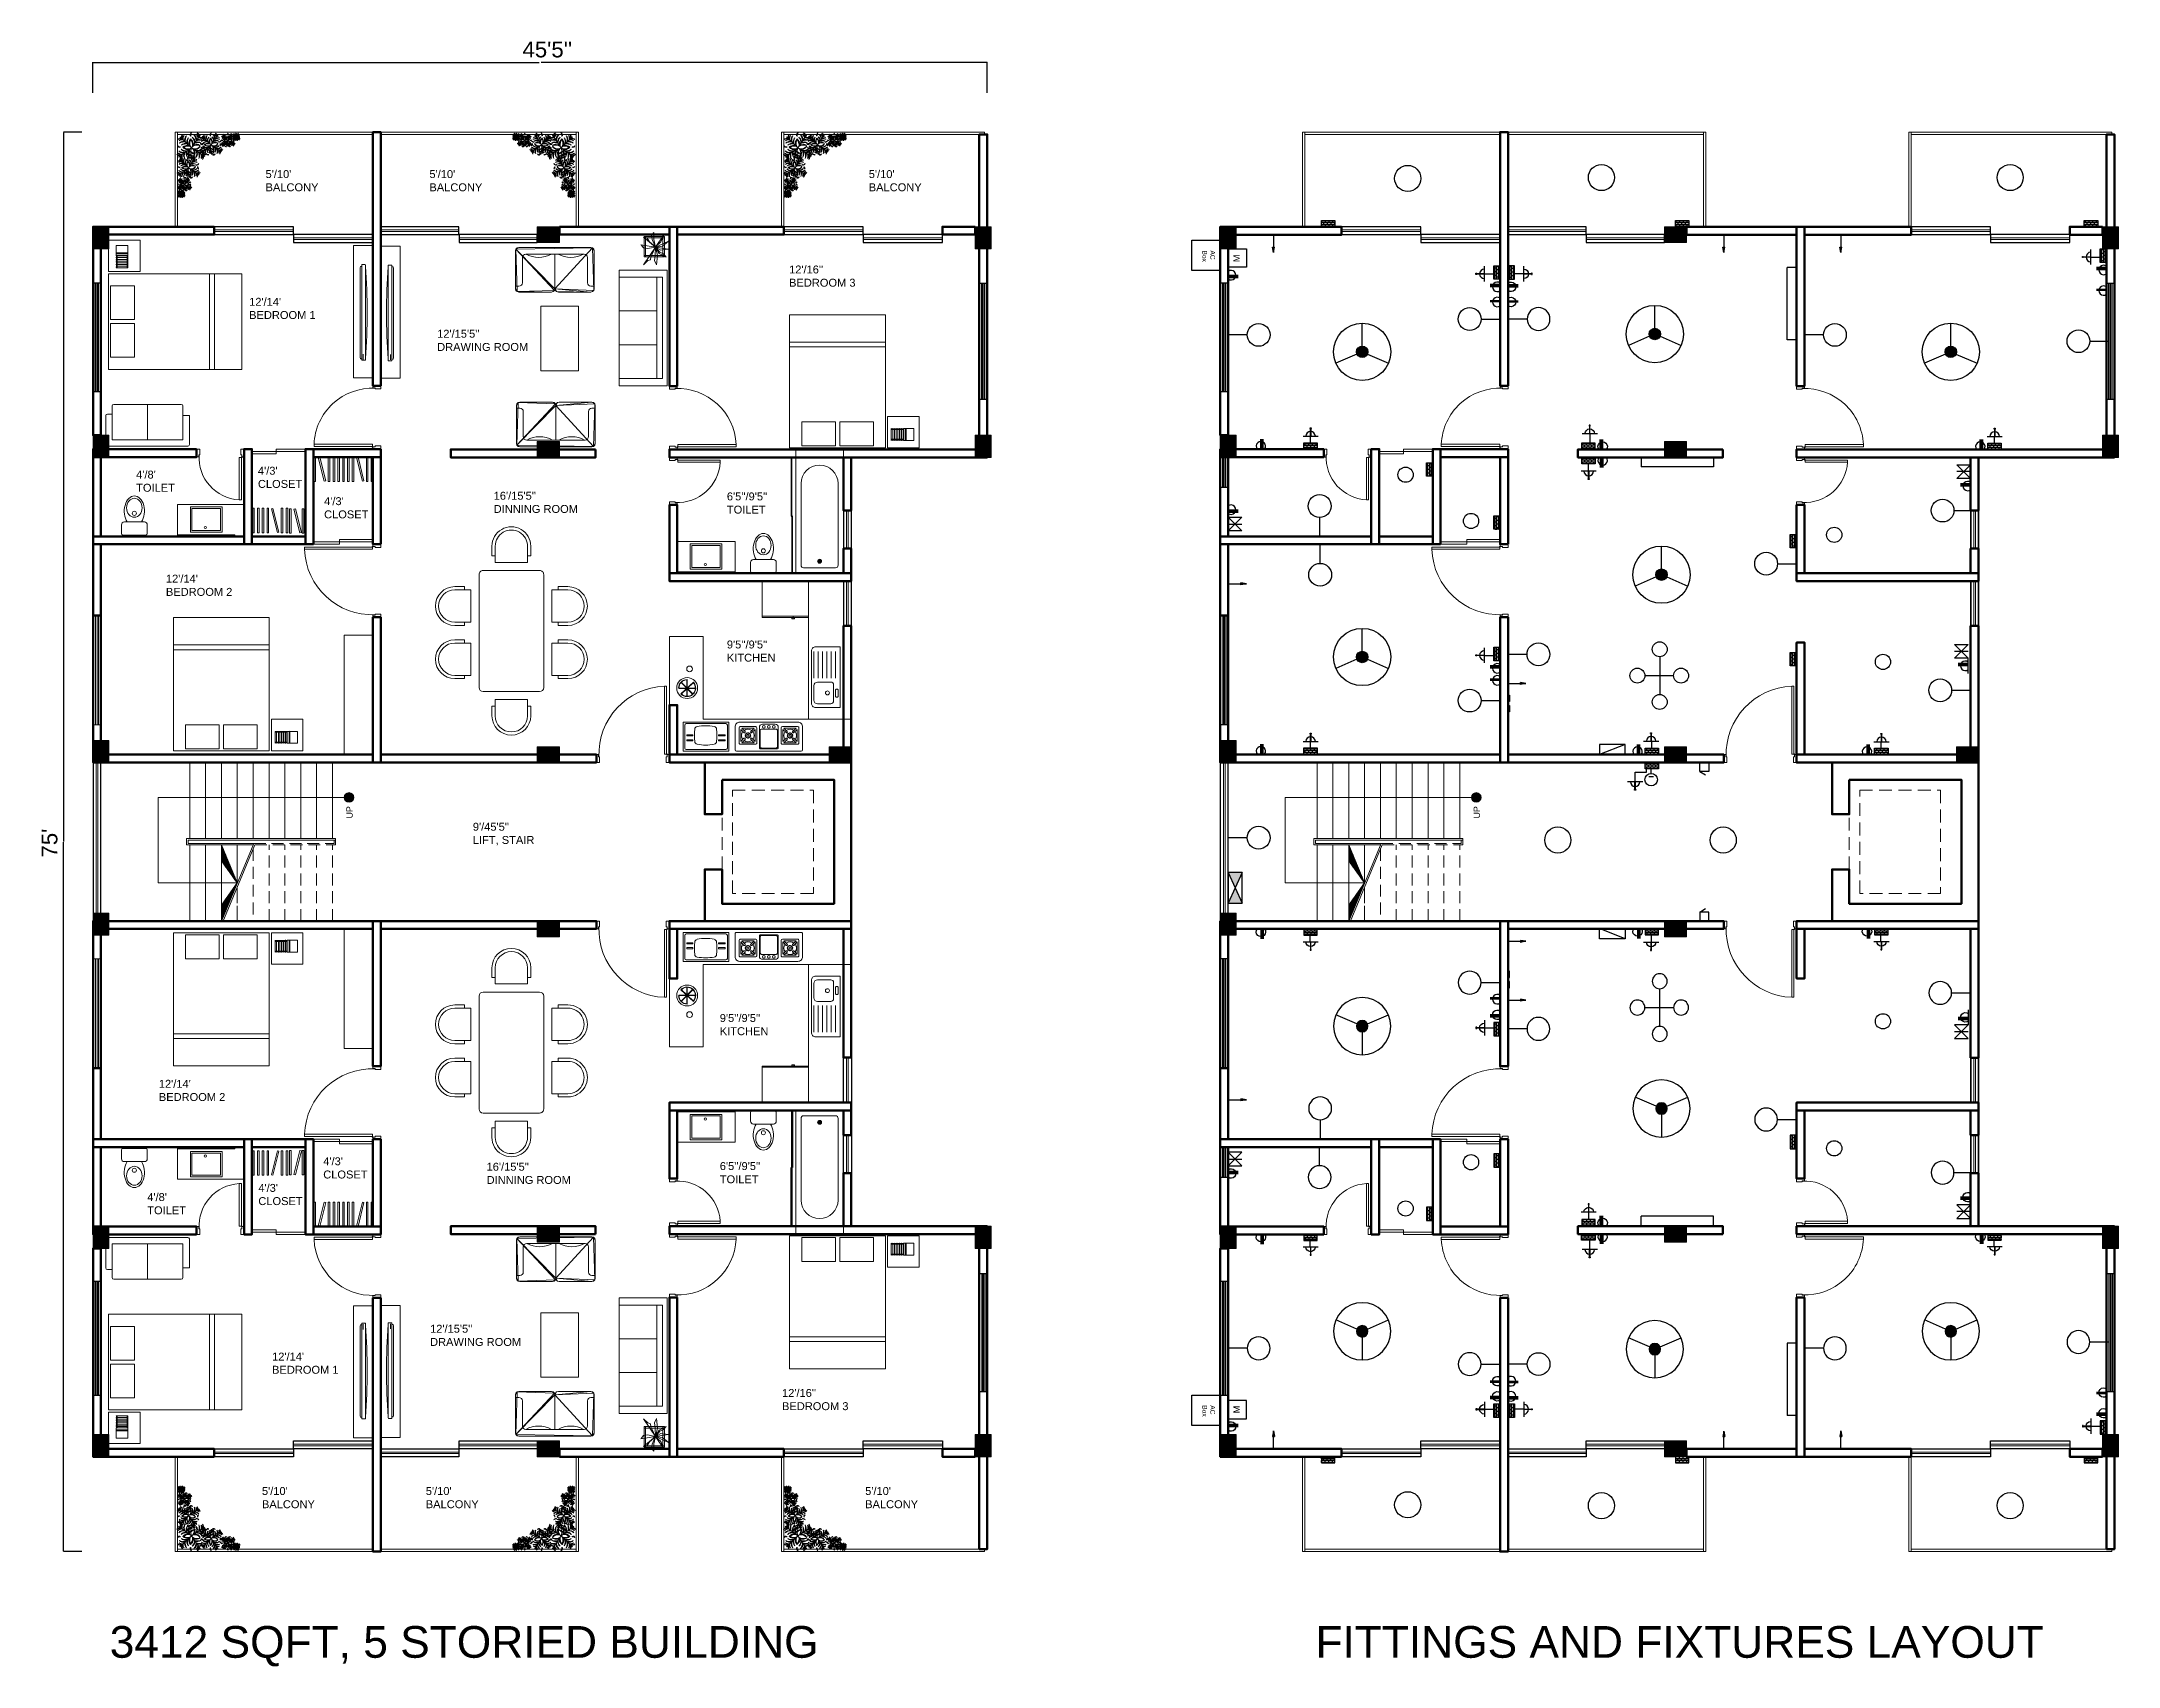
# Model space of a CAD drawing. Header units: feet. Extents: x -557 to 5700, y -423 to 603.
# Drawn here: x -557 to 753, y -423 to 603 of the extents above; entities that cross this region are included whole.
import ezdxf

# ---------------------------------------------------------------- set-up
doc = ezdxf.new("R2010")
doc.units = ezdxf.units.FT
doc.header["$LTSCALE"] = 30
doc.header["$MEASUREMENT"] = 0
doc.linetypes.add('HIDDEN', pattern=[0.375, 0.25, -0.125])
for name, color, linetype, lineweight in [('3 bed', 7, 'Continuous', 0), ('Door', 36, 'Continuous', 18), ('FINAL STRUCTURE', 250, 'Continuous', 0), ('fixture', 8, 'Continuous', 13), ('FTOB', 252, 'Continuous', 20), ('furniture', 32, 'Continuous', 5), ('glass', 140, 'Continuous', 30), ('h', 250, 'HIDDEN', 5), ('ILLUSTR-TOILET FIXTURE', 171, 'Continuous', 0), ('NF_16.02.2022', 7, 'Continuous', 0), ('wall', 250, 'Continuous', 100), ('window', 250, 'Continuous', 0)]:
    doc.layers.add(name, color=color, linetype=linetype, lineweight=lineweight)
for name, color, linetype in [('FINAL SHEET', 7, 'Continuous'), ('FIX', 251, 'Continuous'), ('FUR', 251, 'Continuous'), ('ILLUSTR-FURNITURE', 34, 'Continuous'), ('NOI THAT', 42, 'Continuous')]:
    doc.layers.add(name, color=color, linetype=linetype)
doc.layers.add('FUANITURE_FUAD', color=7, linetype='Continuous', lineweight=15, true_color=0x1a1a1a)
doc.layers.add('typical floor tree', color=7, linetype='Continuous', lineweight=0, true_color=0x5da456)
doc.styles.get("Standard").update_dxf_attribs({"font": 'arial.ttf'})
doc.dimstyles.get("Standard").update_dxf_attribs({"dimtxt": 0.18, "dimasz": 0.18, "dimexe": 0.18, "dimexo": 0.0625, "dimgap": 0.09, "dimtad": 0, "dimtih": 1, "dimtoh": 1, "dimdec": 4, "dimzin": 0, "dimdsep": 46, "dimtxsty": 'Standard', "dimcen": 0.09, "dimadec": 0, "dimazin": 0, "dimtfac": 1, "dimtdec": 4, "dimtofl": 0, "dimtmove": 0, "dimatfit": 3, "dimfxl": 1, "dimtolj": 1, "dimtzin": 0, "dimarcsym": 0})

msp = doc.modelspace()

# ---------------------------------------------------------------- texts
for s, width, gutter_width, insert, char_height, attachment_point in [("45'5''", 1807.9922948, 50, (-254.0757, 602.62659), 10, 1), ("5'/10'\\PBALCONY", 903.9961474, 25, (-416.15041, 521.49814), 5, 1), ("5'/10'\\PBALCONY", 903.9961474, 25, (-312.79626, 521.49814), 5, 1), ("5'/10'\\PBALCONY", 903.9961474, 25, (-35.67178, 521.49814), 5, 1), ("12'/16''\\PBEDROOM 3", 903.9961474, 25, (-85.93717, 461.30485), 5, 1), ("12'/14'\\PBEDROOM 1", 903.9961474, 25, (-426.50363, 440.9249), 5, 1), ("12'/15'5''\\PDRAWING ROOM", 903.9961474, 25, (-307.92444, 420.782), 5, 1), ("4'/8'\\PTOILET", 903.9961474, 25, (-497.76694, 331.9292), 5, 1), ("4'/3'\\PCLOSET", 903.9961474, 25, (-420.97103, 334.37761), 5, 1), ("4'/3'\\PCLOSET", 903.9961474, 25, (-379.223, 315.14637), 5, 1), ("16'/15'5''\\PDINNING ROOM", 903.9961474, 25, (-272.26543, 318.57313), 5, 1), ("6'5''/9'5''\\PTOILET", 903.9961474, 25, (-125.17942, 318.15009), 5, 1), ("12'/14'\\PBEDROOM 2", 903.9961474, 25, (-478.99939, 266.26443), 5, 1), ("9'5''/9'5''\\PKITCHEN", 903.9961474, 25, (-125.17942, 224.74112), 5, 1), ("9'/45'5''\\PLIFT, STAIR", 903.9961474, 25, (-285.39451, 109.75252), 5, 1), ("9'5''/9'5''\\PKITCHEN", 903.9961474, 25, (-129.63681, -24.30712, -64.13599), 5, 7), ("12'/14'\\PBEDROOM 2", 903.9961474, 25, (-483.45678, -65.83043, -64.13599), 5, 7), ("4'/3'\\PCLOSET", 903.9961474, 25, (-379.7609, -114.71237, -64.13599), 5, 7), ("16'/15'5''\\PDINNING ROOM", 903.9961474, 25, (-276.72281, -118.13913, -64.13599), 5, 7), ("6'5''/9'5''\\PTOILET", 903.9961474, 25, (-129.63681, -117.71609, -64.13599), 5, 7), ("4'/3'\\PCLOSET", 903.9961474, 25, (-420.70218, -131.4952, -64.13599), 5, 7), ("4'/8'\\PTOILET", 903.9961474, 25, (-490.75591, -137.29905), 5, 7), ("12'/15'5''\\PDRAWING ROOM", 903.9961474, 25, (-312.38182, -220.348, -64.13599), 5, 7), ("12'/14'\\PBEDROOM 1", 903.9961474, 25, (-412.03645, -237.90561, -64.13599), 5, 7), ("12'/16''\\PBEDROOM 3", 903.9961474, 25, (-90.39456, -260.87085, -64.13599), 5, 7), ("5'/10'\\PBALCONY", 903.9961474, 25, (-418.42872, -309.31653), 5, 1), ("5'/10'\\PBALCONY", 903.9961474, 25, (-315.07457, -309.31653), 5, 1), ("5'/10'\\PBALCONY", 903.9961474, 25, (-37.95009, -309.31653), 5, 1), ('3412 SQFT, 5 STORIED BUILDING', 3615.9845896, 100, (-514.44931, -397.01709), 20, 1), ('FITTINGS AND FIXTURES LAYOUT', 3615.9845896, 100, (246.04244, -397.01709), 20, 1)]:
    msp.add_mtext_dynamic_manual_height_columns(s, width=width, gutter_width=gutter_width, heights=[0], dxfattribs=dict(insert=insert, char_height=char_height, attachment_point=attachment_point))
at = {"insert": (-557.4472, 87.85586), "char_height": 10, "attachment_point": 1, "rotation": 90}
msp.add_mtext_dynamic_manual_height_columns("75'", width=1807.9922948, gutter_width=50, heights=[0], dxfattribs=at)
at = {"layer": 'NF_16.02.2022', "char_height": 4, "attachment_point": 1, "rotation": 90}
for insert in [(-365.20915, 112.47675, -64.13599), (345.81318, 112.47675, -64.13599)]:
    msp.add_mtext_dynamic_manual_height_columns('UP', width=7.8441471, gutter_width=0.04, heights=[2.18316], dxfattribs=dict(at, insert=insert))

# ---------------------------------------------------------------- blocks, each defined once
blk = doc.blocks.new('*U60')
blk.add_lwpolyline([(12498666, -555594), (12499374, -555594), (12499374, -555719), (12498666, -555719)], close=True)
at = {"lineweight": 30}
blk.add_lwpolyline([(12498666, -555594), (12498666, -555719), (12499374, -555719), (12499374, -555594)], close=True, dxfattribs=at)
at = {"layer": 'window'}
blk.add_lwpolyline([(12498666, -555644), (12498666, -555669), (12499374, -555669), (12499374, -555644)], close=True, dxfattribs=at)
blk = doc.blocks.new('*U61')
blk.add_lwpolyline([(12498003, -555594), (12498603, -555594), (12498603, -555719), (12498003, -555719)], close=True)
at = {"lineweight": 30}
blk.add_lwpolyline([(12498003, -555594), (12498003, -555719), (12498603, -555719), (12498603, -555594)], close=True, dxfattribs=at)
at = {"layer": 'window'}
blk.add_lwpolyline([(12498003, -555644), (12498003, -555669), (12498603, -555669), (12498603, -555644)], close=True, dxfattribs=at)
blk = doc.blocks.new('SINK')
at = {"layer": 'FUANITURE_FUAD'}
for points in [[(-21, -17), (-21, 0), (21, 0), (21, -17, -0.414214), (18, -20), (-18, -20, -0.414214)], [(-11.5, -4.6), (-5.4, -4.6, -0.414214), (-3.4, -6.6), (-3.4, -15.8, -0.414214), (-5.9, -18.3), (-15.9, -18.3, -0.414214), (-18.4, -15.8), (-18.4, -6.6, -0.414214), (-16.4, -4.6)], [(-13.8, -2.5), (-13.8, -2.2, -0.414214), (-13.1, -1.4), (-9, -1.4, -0.414214), (-8.3, -2.2), (-8.3, -2.5, -0.414214), (-9, -3.3), (-13.1, -3.3, -0.414214)]]:
    blk.add_lwpolyline(points, format="xyb", close=True, dxfattribs=at)
for points in [[(-0.6, -3.3), (17.7, -3.3)], [(-0.6, -6.3), (17.7, -6.3)], [(-0.6, -9.3), (17.7, -9.3)], [(-0.6, -12.3), (17.7, -12.3)], [(-0.6, -15.3), (17.7, -15.3)], [(-0.6, -18.3), (17.7, -18.3)]]:
    blk.add_lwpolyline(points, dxfattribs=at)
blk.add_circle((-10.9, -8.9), 1.35, dxfattribs=at)
blk = doc.blocks.new('BURNER')
at = {"layer": 'FUANITURE_FUAD'}
for points in [[(-21, -15), (-21, -0.8, -0.414214), (-20.2, 0), (20.2, 0, -0.414214), (21, -0.8), (21, -15, -0.414214), (18, -18), (-18, -18, -0.414214)], [(-18.5, -14.5), (-18.5, -5, -0.414214), (-17.8, -4.2), (-8.3, -4.2, -0.414214), (-7.5, -5), (-7.5, -14.5, -0.414214), (-8.3, -15.2), (-17.8, -15.2, -0.414214)], [(-17.5, -5.9), (-17.5, -13.5), (-15.5, -11.5, -0.414214), (-14.9, -11.5), (-14.8, -11.6, -0.414214), (-14.8, -12.2), (-16.8, -14.2), (-9.2, -14.2), (-11.2, -12.2, -0.414214), (-11.2, -11.6), (-11.1, -11.5, -0.414214), (-10.5, -11.5), (-8.5, -13.5), (-8.5, -5.9), (-10.5, -8, -0.414214), (-11.1, -8), (-11.2, -7.8, -0.414214), (-11.2, -7.2), (-9.2, -5.2), (-16.8, -5.2), (-14.8, -7.2, -0.414214), (-14.8, -7.8), (-14.9, -8, -0.414214), (-15.5, -8)], [(-13.5, -8.1, -0.029973), (-13.3, -8, 0.921201), (-12.6, -8, -0.029973), (-12.4, -8.1, 0.921201), (-11.8, -8.5, -0.029973), (-11.7, -8.6, 0.921201), (-11.3, -9.2, -0.029973), (-11.3, -9.4, 0.921201), (-11.3, -10.1, -0.029973), (-11.4, -10.3, 0.921201), (-11.7, -10.9, -0.029973), (-11.9, -11.1, 0.921201), (-12.5, -11.4, -0.029973), (-12.7, -11.4, 0.921201), (-13.4, -11.4, -0.029973), (-13.6, -11.3, 0.921201), (-14.2, -11, -0.029973), (-14.3, -10.8, 0.921201), (-14.7, -10.2, -0.029973), (-14.7, -10, 0.921201), (-14.7, -9.3, -0.029973), (-14.6, -9.1, 0.921201), (-14.3, -8.5, -0.029973), (-14.1, -8.4, 0.921201)], [(-5.9, -2.1), (-5.9, -14.7, 0.414214), (-3.9, -16.7), (3.9, -16.7, 0.414214), (5.9, -14.7), (5.9, -2.1, 0.414214), (5.2, -1.4), (-5.2, -1.4, 0.414214)], [(-5.3, -2.6), (-5.3, -12.9, 0.414214), (-4.6, -13.6), (4.5, -13.6, 0.414214), (5.3, -12.9), (5.3, -2.6, 0.414214), (4.5, -1.9), (-4.6, -1.9, 0.414214)], [(7.7, -14.5), (7.7, -5, -0.414214), (8.4, -4.2), (17.9, -4.2, -0.414214), (18.7, -5), (18.7, -14.5, -0.414214), (17.9, -15.2), (8.4, -15.2, -0.414214)], [(8.7, -5.9), (8.7, -13.5), (10.7, -11.5, -0.414214), (11.3, -11.5), (11.4, -11.6, -0.414214), (11.4, -12.2), (9.4, -14.2), (17, -14.2), (14.9, -12.2, -0.414214), (14.9, -11.6), (15.1, -11.5, -0.414214), (15.6, -11.5), (17.7, -13.5), (17.7, -5.9), (15.6, -8, -0.414214), (15.1, -8), (14.9, -7.8, -0.414214), (14.9, -7.2), (17, -5.2), (9.4, -5.2), (11.4, -7.2, -0.414214), (11.4, -7.8), (11.3, -8, -0.414214), (10.7, -8)], [(12.7, -8.1, -0.029973), (12.9, -8, 0.921201), (13.6, -8, -0.029973), (13.8, -8.1, 0.921201), (14.4, -8.5, -0.029973), (14.5, -8.6, 0.921201), (14.8, -9.2, -0.029973), (14.9, -9.4, 0.921201), (14.9, -10.1, -0.029973), (14.8, -10.3, 0.921201), (14.4, -10.9, -0.029973), (14.3, -11.1, 0.921201), (13.7, -11.4, -0.029973), (13.5, -11.4, 0.921201), (12.8, -11.4, -0.029973), (12.6, -11.3, 0.921201), (12, -11, -0.029973), (11.8, -10.8, 0.921201), (11.5, -10.2, -0.029973), (11.5, -10, 0.921201), (11.5, -9.3, -0.029973), (11.5, -9.1, 0.921201), (11.9, -8.5, -0.029973), (12.1, -8.4, 0.921201)]]:
    blk.add_lwpolyline(points, format="xyb", close=True, dxfattribs=at)
for centre, radius in [((-13, -9.8), 0.597), ((13.2, -9.8), 0.597), ((-3.1, -15.1), 0.834), ((0, -15.1), 0.834), ((3.1, -15.1), 0.834)]:
    blk.add_circle(centre, radius, dxfattribs=at)
for centre, start, end in [((-13, -9.7), 142.3105, 217.6895), ((-13, -9.7), 52.3105, 127.6895), ((-13, -9.7), 232.3105, 307.6895), ((-13, -9.7), 322.3105, 37.6895), ((13.2, -9.7), 142.3105, 217.6895), ((13.2, -9.7), 52.3105, 127.6895), ((13.2, -9.7), 232.3105, 307.6895), ((13.2, -9.7), 322.3105, 37.6895)]:
    blk.add_arc(centre, 3.93, start, end, dxfattribs=at)
blk = doc.blocks.new('tr')
at = {"layer": 'FUANITURE_FUAD'}
for p, q in [((-243504, 8051.6), (-243504, 8079.9)), ((-243504, 8079.9), (-243486, 8079.9)), ((-243503.1, 8078.1), (-243503.1, 8053.4)), ((-243487.8, 8079), (-243502.2, 8079)), ((-243497.6, 8073.5), (-243497.6, 8077.7)), ((-243497.6, 8077.7), (-243496.9, 8077.7)), ((-243496.9, 8077.7), (-243496.9, 8073.5)), ((-243494.6, 8077.7), (-243493.8, 8077.7)), ((-243494.6, 8073.5), (-243494.6, 8077.7)), ((-243493.8, 8077.7), (-243493.8, 8073.5)), ((-243486.9, 8053.4), (-243486.9, 8078.1)), ((-243486, 8079.9), (-243486, 8051.6)), ((-243496.9, 8073.5), (-243497.6, 8073.5)), ((-243493.8, 8073.5), (-243494.6, 8073.5)), ((-243486, 8051.6), (-243504, 8051.6)), ((-243502.2, 8052.5), (-243487.8, 8052.5)), ((-243496.9, 8057.5), (-243497.6, 8057.5)), ((-243497.6, 8057.5), (-243497.6, 8053.8)), ((-243497.6, 8053.8), (-243496.9, 8053.8)), ((-243496.9, 8053.8), (-243496.9, 8057.5)), ((-243493.8, 8057.5), (-243494.6, 8057.5)), ((-243494.6, 8057.5), (-243494.6, 8053.8)), ((-243494.6, 8053.8), (-243493.8, 8053.8)), ((-243493.8, 8053.8), (-243493.8, 8057.5))]:
    blk.add_line(p, q, dxfattribs=at)
for centre, radius, start, end in [((-243502.2, 8078.1), 0.9, 90, 180), ((-243487.8, 8078.1), 0.9, 360, 90), ((-243472.8, 8065.5), 27.5, 168.7843, 191.2157), ((-243497.9, 8070.5), 1.8, 95.5271, 168.7843), ((-243494.2, 8031.9), 40.6, 84.4729, 95.5271), ((-243490.5, 8070.5), 1.8, 11.2157, 84.4729), ((-243515.7, 8065.5), 27.5, 348.7843, 11.2157), ((-243502.2, 8053.4), 0.9, 180, 270), ((-243497.9, 8060.5), 1.8, 191.2157, 264.4729), ((-243494.2, 8099.2), 40.6, 264.4729, 275.5271), ((-243490.5, 8060.5), 1.8, 275.5271, 348.7843), ((-243487.8, 8053.4), 0.9, 270, 360)]:
    blk.add_arc(centre, radius, start, end, dxfattribs=at)
blk = doc.blocks.new('Refrigerator-2 door - 36 in top')
for p, q in [((0, -26.999999), (36, -26.999999)), ((11, -27.999999), (11, -28.999999)), ((11, -28.999999), (13, -28.999999)), ((12, -26.999999), (12, -28.999999)), ((13, -28.999999), (13, -27.999999))]:
    blk.add_line(p, q)
blk.add_lwpolyline([(0, -27.999999), (0, 0), (36, 0), (36, -27.999999)], close=True)
blk = doc.blocks.new('T-FIX-010')
at = {"layer": 'FUANITURE_FUAD'}
for p, q in [((-12271.2, 14394.1), (-12176.4, 14394.1)), ((-12271.2, 14358.1), (-12271.2, 14394.1)), ((-12267.2, 14364.1), (-12267.2, 14388.1)), ((-12265.2, 14390.1), (-12203.4, 14390.1)), ((-12176.4, 14394.1), (-12176.4, 14358.1)), ((-12263.2, 14376.1), (-12261.2, 14376.1)), ((-12262.2, 14377.1), (-12262.2, 14375.1)), ((-12176.4, 14358.1), (-12271.2, 14358.1)), ((-12203.4, 14362.1), (-12265.2, 14362.1))]:
    blk.add_line(p, q, dxfattribs=at)
for radius in [1.5, 1]:
    blk.add_circle((-12262.2, 14376.1), radius, dxfattribs=at)
for centre, radius, start, end in [((-12265.4, 14388.3), 1.77, 81.8699, 188.1301), ((-12203.4, 14376.1), 14, 270, 90), ((-12265.4, 14363.8), 1.77, 171.8699, 278.1301)]:
    blk.add_arc(centre, radius, start, end, dxfattribs=at)
blk = doc.blocks.new('COMODE')
at = {"layer": 'FUANITURE_FUAD'}
for p, q in [((-9, 6.9), (-9, -6.9)), ((-1, 8.9), (-7, 8.9)), ((0, 7.9), (0, -7.9)), ((-1, -8.9), (-7, -8.9))]:
    blk.add_line(p, q, dxfattribs=at)
blk.add_circle((-15, 0), 1.41, dxfattribs=at)
for centre, radius, start, end in [((-7, 6.9), 2, 90, 180), ((-1, 7.9), 1, 0, 90), ((-7, -6.9), 2, 180, 270), ((-1, -7.9), 1, 270, 0)]:
    blk.add_arc(centre, radius, start, end, dxfattribs=at)
blk.add_ellipse((-16.5, 0), major_axis=(-10.5, 0), ratio=0.664933, start_param=3.923136, end_param=8.643235, dxfattribs=at)
blk.add_ellipse((-18.8, 0), major_axis=(-6.57, 0), ratio=0.809373, dxfattribs=at)
blk = doc.blocks.new('*U55')
for points in [[(-750, -56.5), (-744, -56.5), (-744, -62.5), (-715, -62.5), (-715, -27.5), (-700, -27.5), (-700, 62.5), (-744, 62.5), (-744, 56.5), (-750, 56.5), (-750, 62.5), (-750, -62.5)], [(0, -56.5), (-6, -56.5), (-6, -62.5), (-35, -62.5), (-35, -27.5), (-50, -27.5), (-50, 62.5), (-6, 62.5), (-6, 56.5), (0, 56.5), (0, 62.5), (0, -62.5)], [(-707.5, -740), (-707.5, -70), (-672.5, -70), (-672.5, -740)]]:
    blk.add_lwpolyline(points, close=True)
blk.add_lwpolyline([(-707.5, -70), (-712.5, -67.5), (-715, -62.5)])
blk.add_circle((-712.5, -67.5), 5)
blk.add_arc((-712.5, -67.5), 673.7, 273.40392, 3.40392)
blk = doc.blocks.new('*U58')
blk.add_lwpolyline([(12498290, -555594), (12499540, -555594), (12499540, -555719), (12498290, -555719)], close=True)
at = {"lineweight": 30}
blk.add_lwpolyline([(12498290, -555594), (12498290, -555719), (12499540, -555719), (12499540, -555594)], close=True, dxfattribs=at)
at = {"layer": 'window'}
blk.add_lwpolyline([(12498290, -555644), (12498290, -555669), (12499540, -555669), (12499540, -555644)], close=True, dxfattribs=at)
blk = doc.blocks.new('*U53')
for points in [[(-1000, -56.5), (-994, -56.5), (-994, -62.5), (-965, -62.5), (-965, -27.5), (-950, -27.5), (-950, 62.5), (-994, 62.5), (-994, 56.5), (-1000, 56.5), (-1000, 62.5), (-1000, -62.5)], [(0, -56.5), (-6, -56.5), (-6, -62.5), (-35, -62.5), (-35, -27.5), (-50, -27.5), (-50, 62.5), (-6, 62.5), (-6, 56.5), (0, 56.5), (0, 62.5), (0, -62.5)], [(-42.5, -990), (-42.5, -70), (-77.5, -70), (-77.5, -990)]]:
    blk.add_lwpolyline(points, close=True)
blk.add_lwpolyline([(-42.5, -70), (-37.5, -67.5), (-35, -62.5)])
blk.add_circle((-37.5, -67.5), 5)
blk.add_arc((-37.5, -67.5), 923.4, 177.51719, 267.51719)
blk = doc.blocks.new('*U49')
for points in [[(-42.5, 990), (-42.5, 70), (-77.5, 70), (-77.5, 990)], [(-1000, 56.5), (-994, 56.5), (-994, 62.5), (-965, 62.5), (-965, 27.5), (-950, 27.5), (-950, -62.5), (-994, -62.5), (-994, -56.5), (-1000, -56.5), (-1000, -62.5), (-1000, 62.5)], [(0, 56.5), (-6, 56.5), (-6, 62.5), (-35, 62.5), (-35, 27.5), (-50, 27.5), (-50, -62.5), (-6, -62.5), (-6, -56.5), (0, -56.5), (0, -62.5), (0, 62.5)]]:
    blk.add_lwpolyline(points, close=True)
blk.add_lwpolyline([(-42.5, 70), (-37.5, 67.5), (-35, 62.5)])
blk.add_circle((-37.5, 67.5), 5)
blk.add_arc((-37.5, 67.5), 923.4, 92.48281, 182.48281)
blk = doc.blocks.new('*U54')
for points in [[(-1107.5, 1140), (-1107.5, 70), (-1072.5, 70), (-1072.5, 1140)], [(-1150, 56.5), (-1144, 56.5), (-1144, 62.5), (-1115, 62.5), (-1115, 27.5), (-1100, 27.5), (-1100, -62.5), (-1144, -62.5), (-1144, -56.5), (-1150, -56.5), (-1150, -62.5), (-1150, 62.5)], [(0, 56.5), (-6, 56.5), (-6, 62.5), (-35, 62.5), (-35, 27.5), (-50, 27.5), (-50, -62.5), (-6, -62.5), (-6, -56.5), (0, -56.5), (0, -62.5), (0, 62.5)]]:
    blk.add_lwpolyline(points, close=True)
blk.add_lwpolyline([(-1107.5, 70), (-1112.5, 67.5), (-1115, 62.5)])
blk.add_circle((-1112.5, 67.5), 5)
blk.add_arc((-1112.5, 67.5), 1073.2, 357.86408, 87.86408)
blk = doc.blocks.new('FURN_GEN_035')
at = {"layer": 'FUANITURE_FUAD'}
for p, q in [((-12972.6, 15074), (-12912.3, 15074)), ((-12972.6, 14990.2), (-12972.6, 15074)), ((-12964.9, 15072.8), (-12943.7, 15072.8)), ((-12964.9, 15057.7), (-12964.9, 15072.8)), ((-12943.7, 15072.8), (-12943.7, 15057.7)), ((-12941.1, 15072.8), (-12919.9, 15072.8)), ((-12941.1, 15057.7), (-12941.1, 15072.8)), ((-12919.9, 15072.8), (-12919.9, 15057.7)), ((-12912.3, 15074), (-12912.3, 14990.2)), ((-12891.1, 15074), (-12910.9, 15074)), ((-12910.9, 15074), (-12910.9, 15054.2)), ((-12908.6, 15069), (-12908.6, 15069.3)), ((-12908.6, 15069), (-12907.6, 15069)), ((-12908.6, 15069), (-12907.6, 15069)), ((-12908.6, 15062), (-12908.6, 15069)), ((-12908.6, 15068.9), (-12907.6, 15068.9)), ((-12908.6, 15068.8), (-12907.6, 15068.8)), ((-12908.6, 15068.7), (-12907.6, 15068.7)), ((-12908.6, 15068.6), (-12907.6, 15068.6)), ((-12908.6, 15062.4), (-12907.6, 15062.4)), ((-12908.6, 15062.3), (-12907.6, 15062.3)), ((-12908.6, 15062.2), (-12907.6, 15062.2)), ((-12908.6, 15062.1), (-12907.6, 15062.1)), ((-12908.6, 15062), (-12908.6, 15061.8)), ((-12907.6, 15062), (-12908.6, 15062)), ((-12907.6, 15069), (-12907.6, 15069.3)), ((-12907.6, 15069), (-12907.6, 15069.3)), ((-12907.6, 15069), (-12906.5, 15069)), ((-12907.6, 15069), (-12906.5, 15069)), ((-12907.6, 15062), (-12907.6, 15069)), ((-12907.6, 15069), (-12907.6, 15062)), ((-12907.6, 15068.9), (-12906.5, 15068.9)), ((-12907.6, 15068.8), (-12906.5, 15068.8)), ((-12907.6, 15068.7), (-12906.5, 15068.7)), ((-12907.6, 15068.6), (-12906.5, 15068.6)), ((-12907.6, 15062.4), (-12906.5, 15062.4)), ((-12907.6, 15062.3), (-12906.5, 15062.3)), ((-12907.6, 15062.2), (-12906.5, 15062.2)), ((-12907.6, 15062.1), (-12906.5, 15062.1)), ((-12906.5, 15062), (-12907.6, 15062)), ((-12907.6, 15062), (-12907.6, 15061.8)), ((-12907.6, 15062), (-12907.6, 15061.8)), ((-12906.5, 15069), (-12906.5, 15069.3)), ((-12906.5, 15069), (-12906.5, 15069.3)), ((-12906.5, 15069), (-12905.5, 15069)), ((-12906.5, 15069), (-12905.5, 15069)), ((-12906.5, 15062), (-12906.5, 15069)), ((-12906.5, 15069), (-12906.5, 15062)), ((-12906.5, 15068.9), (-12905.5, 15068.9)), ((-12906.5, 15068.8), (-12905.5, 15068.8)), ((-12906.5, 15068.7), (-12905.5, 15068.7)), ((-12906.5, 15068.6), (-12905.5, 15068.6)), ((-12906.5, 15062.4), (-12905.5, 15062.4)), ((-12906.5, 15062.3), (-12905.5, 15062.3)), ((-12906.5, 15062.2), (-12905.5, 15062.2)), ((-12906.5, 15062.1), (-12905.5, 15062.1)), ((-12905.5, 15062), (-12906.5, 15062)), ((-12906.5, 15062), (-12906.5, 15061.8)), ((-12906.5, 15062), (-12906.5, 15061.8)), ((-12905.5, 15069), (-12905.5, 15069.3)), ((-12905.5, 15069), (-12905.5, 15069.3)), ((-12905.5, 15069), (-12904.5, 15069)), ((-12905.5, 15062), (-12905.5, 15069)), ((-12905.5, 15069), (-12905.5, 15062)), ((-12905.5, 15068.9), (-12904.5, 15068.9)), ((-12905.5, 15068.9), (-12904.5, 15068.9)), ((-12905.5, 15068.8), (-12904.5, 15068.8)), ((-12905.5, 15068.7), (-12904.5, 15068.7)), ((-12905.5, 15068.6), (-12904.5, 15068.6)), ((-12905.5, 15062.4), (-12904.5, 15062.4)), ((-12905.5, 15062.3), (-12904.5, 15062.3)), ((-12905.5, 15062.2), (-12904.5, 15062.2)), ((-12905.5, 15062.1), (-12904.5, 15062.1)), ((-12904.5, 15062), (-12905.5, 15062)), ((-12905.5, 15062), (-12905.5, 15061.8)), ((-12905.5, 15062), (-12905.5, 15061.8)), ((-12904.5, 15069), (-12904.5, 15069.3)), ((-12904.5, 15069), (-12904.5, 15069.3)), ((-12904.5, 15069), (-12903.4, 15069)), ((-12904.5, 15062), (-12904.5, 15069)), ((-12904.5, 15069), (-12904.5, 15062)), ((-12904.5, 15068.9), (-12903.4, 15068.9)), ((-12904.5, 15068.8), (-12903.4, 15068.8)), ((-12904.5, 15068.8), (-12903.4, 15068.8)), ((-12904.5, 15068.7), (-12903.4, 15068.7)), ((-12904.5, 15068.6), (-12903.4, 15068.6)), ((-12904.5, 15062.4), (-12903.4, 15062.4)), ((-12904.5, 15062.3), (-12903.4, 15062.3)), ((-12904.5, 15062.2), (-12903.4, 15062.2)), ((-12904.5, 15062.1), (-12903.4, 15062.1)), ((-12903.4, 15062), (-12904.5, 15062)), ((-12904.5, 15062), (-12904.5, 15061.8)), ((-12904.5, 15062), (-12904.5, 15061.8)), ((-12903.4, 15069), (-12903.4, 15069.3)), ((-12903.4, 15069), (-12903.4, 15062)), ((-12903.4, 15062), (-12903.4, 15061.8)), ((-12903.3, 15069), (-12903.3, 15069.3)), ((-12903.3, 15069), (-12902.2, 15069)), ((-12903.3, 15069), (-12902.2, 15069)), ((-12903.3, 15062), (-12903.3, 15069)), ((-12903.3, 15068.9), (-12902.2, 15068.9)), ((-12903.3, 15068.8), (-12902.2, 15068.8)), ((-12903.3, 15068.7), (-12902.2, 15068.7)), ((-12903.3, 15068.6), (-12902.2, 15068.6)), ((-12903.3, 15062.4), (-12902.2, 15062.4)), ((-12903.3, 15062.3), (-12902.2, 15062.3)), ((-12903.3, 15062.2), (-12902.2, 15062.2)), ((-12903.3, 15062.1), (-12902.2, 15062.1)), ((-12902.2, 15062), (-12903.3, 15062)), ((-12903.3, 15062), (-12903.3, 15061.8)), ((-12901.9, 15069.3), (-12902.2, 15069.3)), ((-12902.2, 15069), (-12902.2, 15069.3)), ((-12902.2, 15069), (-12902.2, 15062)), ((-12902.2, 15062), (-12902.2, 15061.8)), ((-12901.9, 15061.8), (-12902.2, 15061.8)), ((-12901.9, 15069), (-12901.9, 15069.3)), ((-12901.9, 15069), (-12900.9, 15069)), ((-12901.9, 15069), (-12900.9, 15069)), ((-12901.9, 15062), (-12901.9, 15069)), ((-12901.9, 15068.9), (-12900.9, 15068.9)), ((-12901.9, 15068.8), (-12900.9, 15068.8)), ((-12901.9, 15068.7), (-12900.9, 15068.7)), ((-12901.9, 15068.6), (-12900.9, 15068.6)), ((-12901.9, 15062.4), (-12900.9, 15062.4)), ((-12901.9, 15062.3), (-12900.9, 15062.3)), ((-12901.9, 15062.2), (-12900.9, 15062.2)), ((-12901.9, 15062.1), (-12900.9, 15062.1)), ((-12900.9, 15062), (-12901.9, 15062)), ((-12901.9, 15062), (-12901.9, 15061.8)), ((-12900.9, 15069.3), (-12899.8, 15069.3)), ((-12900.9, 15069), (-12900.9, 15069.3)), ((-12900.9, 15069), (-12900.9, 15062)), ((-12900.9, 15062), (-12900.9, 15061.8)), ((-12899.8, 15061.8), (-12900.9, 15061.8)), ((-12899.8, 15061.8), (-12899.8, 15069.3)), ((-12899.8, 15069), (-12899.2, 15069)), ((-12899.8, 15069), (-12899.2, 15069)), ((-12899.8, 15068.9), (-12899.2, 15068.9)), ((-12899.8, 15068.8), (-12899.2, 15068.8)), ((-12899.8, 15068.7), (-12899.2, 15068.7)), ((-12899.8, 15068.6), (-12899.2, 15068.6)), ((-12899.8, 15062.4), (-12899.2, 15062.4)), ((-12899.8, 15062.3), (-12899.2, 15062.3)), ((-12899.8, 15062.2), (-12899.2, 15062.2)), ((-12899.8, 15062.1), (-12899.2, 15062.1)), ((-12899.2, 15062), (-12899.8, 15062)), ((-12899.2, 15069.3), (-12894.5, 15069.3)), ((-12899.2, 15069), (-12899.2, 15069.3)), ((-12899.2, 15069), (-12899.2, 15062)), ((-12899.2, 15062), (-12899.2, 15061.8)), ((-12899.2, 15061.8), (-12894.5, 15061.8)), ((-12894.5, 15069.3), (-12894.5, 15061.8)), ((-12891.1, 15054.2), (-12891.1, 15074)), ((-12943.7, 15057.7), (-12964.9, 15057.7)), ((-12919.9, 15057.7), (-12941.1, 15057.7)), ((-12910.9, 15054.2), (-12891.1, 15054.2)), ((-12972.6, 15010.4), (-12912.3, 15010.4)), ((-12912.3, 15010.4), (-12912.3, 14990.2)), ((-12972.6, 15007.4), (-12912.3, 15007.4)), ((-12912.3, 14990.2), (-12972.6, 14990.2)), ((-12912.3, 14990.2), (-12972.3, 14990.2))]:
    blk.add_line(p, q, dxfattribs=at)
for centre, radius, start, end in [((-12908.1, 15070.1), 0.974, 238.0516, 302.8415), ((-12908.1, 15061), 0.974, 57.1585, 121.9484), ((-12907.1, 15070.1), 0.974, 238.0516, 302.8415), ((-12907.1, 15061), 0.974, 57.1585, 121.9484), ((-12906, 15070.1), 0.974, 238.0516, 302.8415), ((-12906, 15061), 0.974, 57.1585, 121.9484), ((-12905, 15070.1), 0.974, 238.0516, 302.8415), ((-12905, 15061), 0.974, 57.1585, 121.9484), ((-12903.9, 15070.1), 0.974, 238.0516, 302.8415), ((-12903.9, 15061), 0.974, 57.1585, 121.9484), ((-12902.8, 15070.1), 0.974, 238.0516, 302.8415), ((-12902.8, 15061), 0.974, 57.1585, 121.9484), ((-12901.4, 15070.1), 0.974, 238.0516, 302.8415), ((-12901.4, 15061), 0.974, 57.1585, 121.9484), ((-12899.5, 15070.3), 1.01, 254.0831, 285.9169), ((-12899.5, 15060.6), 1.22, 77.4657, 103.6808)]:
    blk.add_arc(centre, radius, start, end, dxfattribs=at)
blk = doc.blocks.new('*U44')
at = {"color": 0, "linetype": 'Continuous'}
mesh = blk.add_polyface(dxfattribs=at)
corners = [(-28.7, 28.6), (-0.3, -1.9), (0, -0.7), (-28.7, 28.6), (-27.8, -2.8), (-0.3, -1.9), (0, -0.7), (27.7, 29.5), (-28.7, 28.6), (0, -0.7), (28.7, -1.9), (27.7, 29.5), (-27.8, -2.8), (-2.5, -3.2), (-0.3, -1.9), (-28.7, 28.6), (-29, -0.7), (-27.8, -2.8), (27.7, 29.5), (-26.5, 29.8), (-28.7, 28.6), (28.7, -1.9), (29, 27.3), (27.7, 29.5), (0, -0.7), (26.5, -3.2), (28.7, -1.9), (0, -0.7), (1.2, -2.8), (26.5, -3.2), (-2.5, -3.2), (-1.2, -2.8), (-0.3, -1.9), (-27.8, -2.8), (-26.5, -3.2), (-2.5, -3.2), (-29, -0.7), (-28.7, -1.9), (-27.8, -2.8), (-28.7, 28.6), (-29, 27.3), (-29, -0.7), (-26.5, 29.8), (-27.8, 29.5), (-28.7, 28.6), (27.7, 29.5), (26.5, 29.8), (-26.5, 29.8), (29, 27.3), (28.7, 28.6), (27.7, 29.5), (28.7, -1.9), (29, -0.7), (29, 27.3), (26.5, -3.2), (27.7, -2.8), (28.7, -1.9), (1.2, -2.8), (2.5, -3.2), (26.5, -3.2), (0, -0.7), (0.3, -1.9), (1.2, -2.8)]
mesh.append_faces([[corners[k] for k in face] for face in [(3, 4, 5), (6, 7, 8), (9, 10, 11), (12, 13, 14), (15, 16, 17), (18, 19, 20), (21, 22, 23), (24, 25, 26), (27, 28, 29)]], dxfattribs={"vtx0": -1, "vtx1": -1, "vtx2": -1, "color": 0})
mesh.append_faces([[corners[k] for k in face] for face in [(0, 1, 2)]], dxfattribs={"vtx0": -1, "vtx2": -1, "color": 0})
mesh.append_faces([[corners[k] for k in face] for face in [(30, 31, 32), (33, 34, 35), (36, 37, 38), (39, 40, 41), (42, 43, 44), (45, 46, 47), (48, 49, 50), (51, 52, 53), (54, 55, 56), (57, 58, 59), (60, 61, 62)]], dxfattribs={"vtx2": -1, "color": 0})
blk = doc.blocks.new('so')
at = {"layer": 'FUANITURE_FUAD'}
blk.add_lwpolyline([(-28.5, 29), (-28.5, 26.5, 0.414214), (-26, 24), (-7.5, 24, -0.414214), (-5, 21.5), (-5, -21.5, -0.414214), (-7.5, -24), (-26, -24, 0.414214), (-28.5, -26.5), (-28.5, -29)], format="xyb", dxfattribs=at)
blk.add_lwpolyline([(-30.5, 0), (-5, 0)], dxfattribs=at)
for centre in [(12.2, 12), (12.2, -11.7)]:
    blk.add_arc(centre, 19.6, 151.2514, 208.7486, dxfattribs=at)
at = {"layer": 'FUANITURE_FUAD', "rotation": 270}
blk.add_blockref('*U44', (-29.8, 0), dxfattribs=at)
blk = doc.blocks.new('A$C3F0C2877')
at = {"layer": 'FUANITURE_FUAD', "linetype": 'Continuous'}
for p, q in [((700, 1640), (700, 1520)), ((740, 1640), (740, 1440)), ((1140, 1440), (1140, 1640)), ((1180, 1520), (1180, 1640)), ((1358, 1640), (1358, 1520)), ((1398, 1640), (1398, 1440)), ((1798, 1440), (1798, 1640)), ((1838, 1520), (1838, 1640)), ((540, 1290), (540, 590)), ((1988, 1340), (590, 1340)), ((700, 1520), (740, 1520)), ((740, 1440), (1140, 1440)), ((1140, 1520), (1180, 1520)), ((1358, 1520), (1398, 1520)), ((1398, 1440), (1798, 1440)), ((1798, 1520), (1838, 1520)), ((2038, 590), (2038, 1290)), ((240, 1180), (360, 1180)), ((240, 1140), (440, 1140)), ((360, 1180), (360, 1140)), ((440, 1140), (440, 740)), ((2139, 1140), (2139, 740)), ((2339, 1140), (2139, 1140)), ((2339, 1180), (2219, 1180)), ((2219, 1180), (2219, 1140)), ((440, 740), (240, 740)), ((360, 700), (240, 700)), ((360, 740), (360, 700)), ((590, 540), (1988, 540)), ((2139, 740), (2339, 740)), ((2219, 740), (2219, 700)), ((2219, 700), (2339, 700)), ((700, 360), (740, 360)), ((700, 240), (700, 360)), ((740, 440), (1140, 440)), ((740, 240), (740, 440)), ((1140, 440), (1140, 240)), ((1140, 360), (1180, 360)), ((1180, 360), (1180, 240)), ((1358, 360), (1398, 360)), ((1358, 240), (1358, 360)), ((1398, 440), (1798, 440)), ((1398, 240), (1398, 440)), ((1798, 440), (1798, 240)), ((1798, 360), (1838, 360)), ((1838, 360), (1838, 240))]:
    blk.add_line(p, q, dxfattribs=at)
for centre, radius, start, end in [((940, 1640), 240, 0, 180), ((940, 1640), 200, 0, 180), ((1598, 1640), 240, 0, 180), ((1598, 1640), 200, 0, 180), ((590, 1290), 50, 90, 180), ((1988, 1290), 50, 0, 90), ((240, 940), 240, 90, 270), ((240, 940), 200, 90, 270), ((2339, 940), 240, 270, 90), ((2339, 940), 200, 270, 90), ((590, 590), 50, 180, 270), ((1988, 590), 50, 270, 0), ((940, 240), 240, 180, 0), ((940, 240), 200, 180, 0), ((1598, 240), 240, 180, 0), ((1598, 240), 200, 180, 0)]:
    blk.add_arc(centre, radius, start, end, dxfattribs=at)
blk = doc.blocks.new('bbbbbb')
at = {"layer": 'FUANITURE_FUAD'}
for p, q in [((59957.4, -243713.5), (59957.6, -243712.6)), ((59957.4, -243713.5), (59957.4, -243769)), ((59958.4, -243712.6), (59957.6, -243712.6)), ((59960.5, -243711.5), (59958.4, -243711.5)), ((59958.4, -243711.5), (59958.4, -243770.9)), ((59960.5, -243711.5), (59960.8, -243711.8)), ((59960.8, -243711.8), (59960.8, -243770.7)), ((59957.4, -243769), (59957.6, -243769.9)), ((59959.3, -243770.3), (59959.3, -243767.1)), ((59958.4, -243769.9), (59957.6, -243769.9)), ((59960.5, -243770.9), (59958.4, -243770.9)), ((59960.5, -243770.9), (59960.8, -243770.7))]:
    blk.add_line(p, q, dxfattribs=at)
blk.add_lwpolyline([(59953.3, -243699.7), (59965.3, -243699.7), (59965.3, -243781.7), (59953.3, -243781.7)], close=True, dxfattribs=at)
blk.add_arc((59516.1, -243741.2), 445.6, 356.3132, 3.6868, dxfattribs=at)
blk = doc.blocks.new('FURN_GEN_054')
at = {"layer": 'FUANITURE_FUAD'}
for p, q in [((-12352.3, 14911), (-12352.3, 14929)), ((-12351.3, 14930), (-12301.3, 14930)), ((-12348.3, 14926), (-12304.3, 14926)), ((-12348.3, 14905), (-12348.3, 14926)), ((-12326.3, 14926), (-12326.3, 14904)), ((-12304.3, 14926), (-12304.3, 14905)), ((-12300.3, 14911), (-12300.3, 14929)), ((-12348.3, 14910), (-12351.3, 14910)), ((-12300.3, 14911), (-12304.3, 14911)), ((-12305.3, 14904), (-12347.3, 14904))]:
    blk.add_line(p, q, dxfattribs=at)
for centre, start, end in [((-12351.3, 14929), 90, 180), ((-12301.3, 14929), 0, 90), ((-12351.3, 14911), 180, 270), ((-12347.3, 14905), 180, 270), ((-12305.3, 14905), 270, 0)]:
    blk.add_arc(centre, 1, start, end, dxfattribs=at)
blk = doc.blocks.new('FURN_GEN_048')
at = {"layer": 'FUANITURE_FUAD'}
for p, q in [((-12452, 15006.3), (-12380, 15006.3)), ((-12452, 14976.3), (-12452, 15006.3)), ((-12447.5, 15003.3), (-12384.5, 15003.3)), ((-12447.5, 14976.3), (-12447.5, 15003.3)), ((-12447.5, 14999.8), (-12384.5, 14999.8)), ((-12426.5, 14976.3), (-12426.5, 14999.8)), ((-12405.5, 14976.3), (-12405.5, 14999.8)), ((-12384.5, 15003.3), (-12384.5, 14976.3)), ((-12380, 15006.3), (-12380, 14976.3)), ((-12380, 14976.3), (-12452, 14976.3))]:
    blk.add_line(p, q, dxfattribs=at)
blk = doc.blocks.new('FTOB')
at = {"layer": 'FUANITURE_FUAD', "color": 72}
for p, q in [((1351.6, 2641.1), (1360.6, 2634.8)), ((1356.2, 2644.4), (1360.6, 2634.8)), ((1362.2, 2644.3), (1360.6, 2634.8)), ((1353.4, 2626.2), (1360.6, 2634.8)), ((1360.6, 2634.8), (1359, 2624.1)), ((1373.6, 2626.2), (1360.6, 2634.8))]:
    blk.add_line(p, q, dxfattribs=at)
at = {"layer": 'FUANITURE_FUAD'}
for p, q in [((1352.9, 2641.5), (1352.9, 2626.5)), ((1367.9, 2641.5), (1352.9, 2641.5)), ((1367.9, 2640.4), (1352.9, 2640.4)), ((1353.9, 2641.5), (1353.9, 2626.5)), ((1366.8, 2641.5), (1366.8, 2626.5)), ((1367.9, 2641.5), (1367.9, 2626.5)), ((1367.9, 2627.5), (1352.9, 2627.5)), ((1367.9, 2626.5), (1352.9, 2626.5))]:
    blk.add_line(p, q, dxfattribs=at)
at = {"layer": 'FUANITURE_FUAD', "color": 72, "flags": 128}
for points in [[(1360.5, 2635), (1356.9, 2638.8), (1351.6, 2641.1)], [(1360.7, 2635.1), (1360, 2640.1), (1356.2, 2644.4)], [(1360.6, 2634.8), (1362.9, 2638.9), (1362.2, 2644.3)], [(1349.9, 2633.8), (1352.1, 2632.1), (1355.1, 2632.5), (1360.6, 2634.8)], [(1360.6, 2634.8), (1367.8, 2631.4), (1369.9, 2631.3), (1370.6, 2629.3), (1373.6, 2626.2)]]:
    blk.add_lwpolyline(points, dxfattribs=at)
blk.add_lwpolyline([(1360.6, 2634.8), (1364.5, 2638.2), (1365.7, 2640.8), (1368, 2642.8), (1365.4, 2637.7)], close=True, dxfattribs=at)
at = {"layer": 'FUANITURE_FUAD', "color": 72, "extrusion": (0, 0, -1), "flags": 128}
for points in [[(-1360.6, 2634.8), (-1355.2, 2633.6), (-1349.9, 2633.8)], [(-1360.4, 2634.9), (-1356.8, 2630.4), (-1354, 2628.9), (-1353.4, 2626.2)], [(-1360.6, 2634.8), (-1361.8, 2629.1), (-1361.3, 2626.2), (-1359.1, 2624.5)], [(-1360.6, 2634.8), (-1366.8, 2636.3), (-1373.8, 2635.6)], [(-1373.8, 2635.6), (-1370.6, 2634.2), (-1367, 2634.6), (-1360.6, 2634.8)]]:
    blk.add_lwpolyline(points, dxfattribs=at)
blk = doc.blocks.new('*U59')
blk.add_lwpolyline([(12498307, -555594), (12499540, -555594), (12499540, -555719), (12498307, -555719)], close=True)
at = {"lineweight": 30}
blk.add_lwpolyline([(12498307, -555594), (12498307, -555719), (12499540, -555719), (12499540, -555594)], close=True, dxfattribs=at)
at = {"layer": 'window'}
blk.add_lwpolyline([(12498307, -555644), (12498307, -555669), (12499540, -555669), (12499540, -555644)], close=True, dxfattribs=at)
blk = doc.blocks.new('try')
at = {"layer": 'typical floor tree'}
for points in [[(425.7, -1129.4), (423.3, -1143.1)], [(425.7, -1156.8), (423.3, -1143.1)]]:
    blk.add_lwpolyline(points, dxfattribs=at)
at = {"layer": 'typical floor tree', "extrusion": (-0.173648, -0.984808, 0), "elevation": 1052.2}
blk.add_lwpolyline([(601.5, 0), (615.4, 0)], dxfattribs=at)
at = {"layer": 'typical floor tree', "extrusion": (-3.60919e-12, -1, 0), "elevation": 1143.1}
blk.add_lwpolyline([(437.2, 0), (423.3, 0)], dxfattribs=at)
at = {"layer": 'typical floor tree'}
for centre, radius, start, end in [((415.7, -1134.7), 1.6, 229.742, 348.7475), ((414.5, -1132.5), 3.48, 274.618, 318.2106), ((421.5, -1133), 3.21, 160.3757, 223.71), ((425.7, -1131), 7.22, 186.6206, 215.9237), ((417.1, -1141.3), 7.45, 21.3712, 65.0366), ((419.9, -1139), 4.44, 15.2489, 85.3937), ((420.4, -1136.5), 4.44, 15.2489, 85.3937), ((417.6, -1138.8), 7.45, 21.3712, 65.0366), ((422.3, -1134), 3.21, 26.29, 89.6243), ((419.1, -1137.2), 7.22, 34.0763, 63.3794), ((429.7, -1143.5), 7.45, 94.9634, 138.6288), ((427.8, -1140.4), 4.44, 74.6063, 144.7511), ((430.1, -1141.1), 7.45, 94.9634, 138.6288), ((428.3, -1137.9), 4.44, 74.6063, 144.7511), ((429.3, -1139), 7.22, 96.6206, 125.9237), ((427.4, -1134.9), 3.21, 70.3757, 133.71), ((429.5, -1137.6), 7.22, 96.6206, 125.9237), ((427.6, -1133.4), 3.21, 70.3757, 133.71), ((425.5, -1131.3), 7.22, 314.0763, 343.3794), ((429.3, -1133.9), 3.21, 306.29, 9.6243), ((412.7, -1143.9), 3.21, 116.29, 179.6243), ((415.9, -1147.1), 7.22, 124.0763, 153.3794), ((413.6, -1138.8), 3.21, 160.3757, 223.71), ((417.7, -1136.9), 7.22, 186.6206, 215.9237), ((414.1, -1144.1), 3.21, 116.29, 179.6243), ((417.4, -1147.3), 7.22, 124.0763, 153.3794), ((415, -1139), 3.21, 160.3757, 223.71), ((419.2, -1137.1), 7.22, 186.6206, 215.9237), ((416.7, -1146), 4.44, 105.2489, 175.3937), ((419, -1148.8), 7.45, 111.3712, 155.0366), ((414.5, -1148.1), 1.58, 147.1467, 282.9423), ((415.4, -1147.2), 2.23, 181.346, 264.8155), ((418.1, -1138.1), 4.44, 164.6063, 234.7511), ((421.2, -1136.3), 7.45, 184.9634, 228.6288), ((419.2, -1146.5), 4.44, 105.2489, 175.3937), ((421.5, -1149.3), 7.45, 111.3712, 155.0366), ((416.8, -1148.1), 1.58, 147.1467, 282.9423), ((417.7, -1147.2), 2.23, 181.346, 264.8155), ((409.7, -1136.7), 15, 293.3415, 334.5228), ((420.6, -1138.6), 4.44, 164.6063, 234.7511), ((418.3, -1146.3), 2.13, 171.0237, 311.1256), ((419.3, -1144.4), 3.47, 205.903, 276.2464), ((423.7, -1136.7), 7.45, 184.9634, 228.6288), ((421.3, -1147.1), 4.33, 83.4259, 183.6346), ((423.2, -1149.3), 6.55, 101.6665, 163.1878), ((422.6, -1134.3), 11.7, 241.861, 264.5993), ((420.2, -1142.8), 3.6, 210.6328, 288.5523), ((418.8, -1149.3), 1.6, 191.2525, 310.258), ((420.1, -1147.1), 3.48, 221.7894, 265.382), ((419.3, -1152.6), 1.6, 191.2525, 310.258), ((420.6, -1150.4), 3.48, 221.7894, 265.382), ((422.8, -1138.7), 4.33, 156.3654, 256.5741), ((425.3, -1137.3), 6.55, 176.8122, 238.3335), ((419.3, -1141.1), 4.33, 353.4259, 93.6346), ((417.1, -1143), 6.55, 11.6665, 73.1878), ((417.1, -1143.2), 6.55, 286.8122, 348.3335), ((419.3, -1145.1), 4.33, 266.3654, 6.5741), ((421.5, -1147.2), 2.42, 205.5966, 305.0135), ((423.8, -1142.3), 6.95, 234.1058, 262.4241), ((417.1, -1144.9), 7.45, 294.9634, 338.6288), ((419.9, -1147.2), 4.44, 274.6063, 344.7511), ((417.6, -1147.4), 7.45, 294.9634, 338.6288), ((420.4, -1149.7), 4.44, 274.6063, 344.7511), ((422.8, -1145.8), 1.56, 194.8721, 335.7743), ((423.1, -1144.5), 2.17, 221.3306, 299.5602), ((419.1, -1149), 7.22, 296.6206, 325.9237), ((422.3, -1152.3), 3.21, 270.3757, 333.71), ((427.7, -1142.6), 4.33, 66.3654, 166.5741), ((429.1, -1145.2), 6.55, 86.8122, 148.3335), ((429.1, -1141.1), 6.55, 211.6665, 273.1878), ((427.7, -1143.6), 4.33, 193.4259, 293.6346), ((429.7, -1142.7), 7.45, 221.3712, 265.0366), ((427.8, -1145.8), 4.44, 215.2489, 285.3937), ((430.1, -1145.2), 7.45, 221.3712, 265.0366), ((422.3, -1137), 6.55, 291.6665, 353.1878), ((422.3, -1149.2), 6.55, 6.8122, 68.3335), ((428.3, -1148.3), 4.44, 215.2489, 285.3937), ((424.6, -1138.8), 4.33, 273.4259, 13.6346), ((424.6, -1147.4), 4.33, 346.3654, 86.5741), ((429.3, -1147.2), 7.22, 234.0763, 263.3794), ((427.4, -1151.4), 3.21, 226.29, 289.6243), ((424, -1136.8), 7.45, 301.3712, 345.0366), ((424, -1149.5), 7.45, 14.9634, 58.6288), ((426.7, -1139.1), 4.44, 295.2489, 5.3937), ((426.7, -1147.1), 4.44, 354.6063, 64.7511), ((426.5, -1136.8), 7.45, 301.3712, 345.0366), ((426.5, -1149.5), 7.45, 14.9634, 58.6288), ((432.1, -1148.9), 1.6, 191.2525, 310.258), ((433.3, -1146.8), 3.48, 221.7894, 265.382), ((429.3, -1139.1), 4.44, 295.2489, 5.3937), ((429.3, -1147.1), 4.44, 354.6063, 64.7511), ((428.4, -1137.9), 7.22, 314.0763, 343.3794), ((428.4, -1148.3), 7.22, 16.6206, 45.9237), ((432.1, -1140.5), 3.21, 306.29, 9.6243), ((432.1, -1145.7), 3.21, 350.3757, 53.71), ((429.9, -1137.9), 7.22, 314.0763, 343.3794), ((429.9, -1148.3), 7.22, 16.6206, 45.9237), ((433.6, -1140.5), 3.21, 306.29, 9.6243), ((433.6, -1145.7), 3.21, 350.3757, 53.71), ((419.3, -1150.5), 7.22, 296.6206, 325.9237), ((422.5, -1153.7), 3.21, 270.3757, 333.71), ((429.5, -1148.7), 7.22, 234.0763, 263.3794), ((427.6, -1152.8), 3.21, 226.29, 289.6243)]:
    blk.add_arc(centre, radius, start, end, dxfattribs=at)
blk = doc.blocks.new('A$C6f6bd648')
at = {"layer": 'typical floor tree', "lineweight": 5, "xscale": 4.719044053954994, "yscale": 4.719044053954994, "zscale": 4.719044053954994, "rotation": 223.5776807208741}
blk.add_blockref('try', (5172, -2514), dxfattribs=at)
blk = doc.blocks.new('3 bed final')
for p, q in [((15691770, 1444897), (15691770, 1443014)), ((15695608, 1444428), (15695732, 1444428)), ((15695645, 1442702), (15695645, 1444428)), ((15695670, 1442702), (15695670, 1444428)), ((15695695, 1442702), (15695695, 1444428)), ((15691770, 1443014), (15691320, 1443014))]:
    blk.add_line(p, q)
at = {"layer": 'fixture'}
for points in [[(15686111, 1444337), (15686111, 1444337), (15683799, 1444337), (15684449, 1444337), (15684451, 1442736)], [(15686611, 1443036), (15686111, 1443036), (15686111, 1444337)], [(15686645, 1444116), (15686645, 1443036), (15686611, 1443036)]]:
    blk.add_lwpolyline(points, dxfattribs=at)
for centre in [(15686079, 1441899, 64), (15693961, 1441315, 64)]:
    blk.add_circle(centre, 17.5, dxfattribs=at)
at = {"layer": 'FUANITURE_FUAD'}
for p, q in [((15686364, 1443713), (15686364, 1443983)), ((15686369, 1443713), (15686369, 1443983)), ((15686498, 1443853), (15686229, 1443853)), ((15686498, 1443848), (15686229, 1443848)), ((15686459, 1443943), (15686262, 1443760)), ((15686462, 1443939), (15686265, 1443756)), ((15686268, 1443943), (15686459, 1443753)), ((15686272, 1443947), (15686463, 1443756))]:
    blk.add_line(p, q, dxfattribs=at)
for points in [[(15686520, 1442035), (15686520, 1441535), (15685605, 1441535), (15685605, 1442035)], [(15694401, 1441451), (15694401, 1440951), (15693351, 1440951), (15693351, 1441451)]]:
    blk.add_lwpolyline(points, dxfattribs=at)
at = {"layer": 'FUANITURE_FUAD', "ltscale": 15, "elevation": 64}
for points in [[(15686517, 1442027), (15685617, 1442027), (15685617, 1442014), (15686517, 1442014)], [(15694398, 1441443), (15693498, 1441443), (15693498, 1441430), (15694398, 1441430)]]:
    blk.add_lwpolyline(points, close=True, dxfattribs=at)
at = {"layer": 'FUANITURE_FUAD', "elevation": 64}
for points in [[(15686317, 1441973), (15686317, 1441573), (15685817, 1441573), (15685817, 1441973)], [(15686292, 1441948), (15686292, 1441598), (15685842, 1441598), (15685842, 1441948)], [(15694198, 1441389), (15694198, 1440989), (15693698, 1440989), (15693698, 1441389)], [(15694173, 1441364), (15694173, 1441014), (15693723, 1441014), (15693723, 1441364)]]:
    blk.add_lwpolyline(points, close=True, dxfattribs=at)
at = {"layer": 'FUANITURE_FUAD'}
for points in [[(15692411, 1441019), (15692411, 1441404), (15692437, 1441404), (15692437, 1441019)], [(15692541, 1441022), (15692447, 1441397), (15692471, 1441402), (15692566, 1441027)], [(15692609, 1441019), (15692609, 1441404), (15692634, 1441404), (15692634, 1441019)], [(15692662, 1441013), (15692662, 1441398), (15692687, 1441398), (15692687, 1441013)], [(15692739, 1441013), (15692739, 1441398), (15692764, 1441398), (15692764, 1441013)], [(15692896, 1441016), (15692802, 1441391), (15692826, 1441396), (15692921, 1441021)], [(15692964, 1441013), (15692964, 1441398), (15692989, 1441398), (15692989, 1441013)], [(15693038, 1441013), (15693038, 1441398), (15693064, 1441398), (15693064, 1441013)], [(15693113, 1441013), (15693113, 1441398), (15693138, 1441398), (15693138, 1441013)], [(15693190, 1441013), (15693190, 1441398), (15693215, 1441398), (15693215, 1441013)], [(15691320, 1440204), (15691320, 1440588), (15691345, 1440588), (15691345, 1440204)], [(15691397, 1440204), (15691397, 1440588), (15691422, 1440588), (15691422, 1440204)], [(15691554, 1440206), (15691460, 1440581), (15691484, 1440586), (15691579, 1440211)], [(15691622, 1440204), (15691622, 1440588), (15691647, 1440588), (15691647, 1440204)], [(15691696, 1440204), (15691696, 1440588), (15691722, 1440588), (15691722, 1440204)], [(15691771, 1440204), (15691771, 1440588), (15691796, 1440588), (15691796, 1440204)], [(15691848, 1440204), (15691848, 1440588), (15691873, 1440588), (15691873, 1440204)], [(15691922, 1440204), (15691922, 1440588), (15691947, 1440588), (15691947, 1440204)], [(15691999, 1440204), (15691999, 1440588), (15692024, 1440588), (15692024, 1440204)], [(15692156, 1440206), (15692062, 1440581), (15692086, 1440586), (15692181, 1440211)], [(15692224, 1440204), (15692224, 1440588), (15692249, 1440588), (15692249, 1440204)], [(15688080, 1437827), (15688080, 1438845), (15688673, 1438845), (15688673, 1437827)]]:
    blk.add_lwpolyline(points, close=True, dxfattribs=at)
for centre, radius in [((15686364, 1443848), 165), ((15686326, 1443546), 45.7)]:
    blk.add_circle(centre, radius, dxfattribs=at)
for radius, start, end in [(135, 42.8789, 222.8789), (130, 42.8789, 222.8789), (135, 270, 0), (130, 270, 0)]:
    blk.add_arc((15686364, 1443848), radius, start, end, dxfattribs=at)
at = {"layer": 'glass', "ltscale": 15}
for points in [[(15684713, 1441135), (15684713, 1442035), (15684701, 1442035), (15684701, 1441135)], [(15684726, 1440210), (15684726, 1441135), (15684713, 1441135), (15684713, 1440210)]]:
    blk.add_lwpolyline(points, close=True, dxfattribs=at)
at = {"layer": 'wall'}
for points in [[(15683776, 1444897), (15683776, 1445022), (15686645, 1445022), (15686645, 1444897)], [(15687795, 1444897), (15687795, 1445022), (15691195, 1445022), (15691195, 1444897)], [(15691195, 1445022), (15691320, 1445022), (15691320, 1442731), (15691195, 1442731)], [(15691320, 1444897), (15691320, 1445022), (15695732, 1445022), (15695732, 1444897)], [(15683776, 1444897), (15683901, 1444897), (15683901, 1442868), (15683776, 1442868)], [(15686520, 1444897), (15686645, 1444897), (15686645, 1444116), (15686520, 1444116)], [(15695608, 1444897), (15695732, 1444897), (15695732, 1442702), (15695608, 1442702)], [(15695608, 1442702), (15695732, 1442702), (15695732, 1441581), (15695608, 1441581)], [(15683776, 1442035), (15683776, 1442160), (15686645, 1442160), (15686645, 1442035)], [(15683776, 1442035), (15683901, 1442035), (15683901, 1441647), (15683776, 1441647)], [(15686520, 1442035), (15686645, 1442035), (15686645, 1440960), (15686520, 1440960)], [(15691195, 1441581), (15691320, 1441581), (15691320, 1440204), (15691195, 1440204)], [(15692258, 1441581), (15692383, 1441581), (15692383, 1440079), (15692258, 1440079)], [(15692383, 1441456), (15692383, 1441581), (15693226, 1441581), (15693226, 1441456)], [(15693226, 1441581), (15693351, 1441581), (15693351, 1440079), (15693226, 1440079)], [(15693351, 1441456), (15693351, 1441581), (15695732, 1441581), (15695732, 1441456)], [(15695608, 1441456), (15695732, 1441456), (15695732, 1440204), (15695608, 1440204)], [(15683776, 1441047), (15683901, 1441047), (15683901, 1440210), (15683776, 1440210)], [(15681632, 1440085), (15681632, 1440210), (15686645, 1440210), (15686645, 1440085)], [(15681632, 1440085), (15681757, 1440085), (15681757, 1435116), (15681632, 1435116)], [(15687808, 1440085), (15687808, 1440210), (15690093, 1440210), (15690093, 1440085)], [(15691195, 1440079), (15691195, 1440204), (15692258, 1440204), (15692258, 1440079)], [(15694101, 1440079), (15694101, 1440204), (15695732, 1440204), (15695732, 1440079)], [(15695608, 1439860), (15695732, 1439860), (15695732, 1436697), (15695608, 1436697)], [(15686520, 1439085), (15686645, 1439085), (15686645, 1436572), (15686520, 1436572)], [(15691195, 1439079), (15691320, 1439079), (15691320, 1435078), (15691195, 1435078)], [(15681820, 1436572), (15681820, 1436697), (15682339, 1436697), (15682339, 1436572)], [(15684839, 1436572), (15684839, 1436697), (15686520, 1436697), (15686520, 1436572)], [(15688379, 1436572), (15688379, 1436697), (15686645, 1436697), (15686645, 1436572)], [(15693820, 1436572), (15693820, 1436697), (15695732, 1436697), (15695732, 1436572)]]:
    blk.add_lwpolyline(points, close=True, dxfattribs=at)
at = {"layer": 'window'}
for points in [[(15691844, 1441543), (15691844, 1441506), (15691320, 1441506), (15691320, 1441543)], [(15692258, 1441581), (15692258, 1441543), (15691844, 1441543), (15691844, 1441581)], [(15692845, 1440116), (15692845, 1440079), (15692383, 1440079), (15692383, 1440116)], [(15693226, 1440154), (15693226, 1440116), (15692845, 1440116), (15692845, 1440154)], [(15684876, 1435078), (15684839, 1435078), (15684839, 1436572), (15684876, 1436572)], [(15688076, 1435078), (15688114, 1435078), (15688114, 1436572), (15688076, 1436572)], [(15694401, 1435078), (15694439, 1435078), (15694439, 1436572), (15694401, 1436572)], [(15684839, 1435116), (15684839, 1435078), (15681676, 1435078), (15681676, 1435116)], [(15688114, 1435116), (15688114, 1435078), (15691195, 1435078), (15691195, 1435116)], [(15691320, 1435116), (15691320, 1435078), (15694401, 1435078), (15694401, 1435116)]]:
    blk.add_lwpolyline(points, close=True, dxfattribs=at)
at = {"color": 1, "xscale": -25.35278301872351, "yscale": 25.35278301872351, "zscale": 25.35278301872317, "rotation": 90}
blk.add_blockref('tr', (15890555, -4728662), dxfattribs=at)
at = {"rotation": 270}
for name, p in [('*U60', (16239494, 13941534)), ('*U61', (16239494, 13939650))]:
    blk.add_blockref(name, p, dxfattribs=at)
at = {"yscale": 25.40000000000006, "zscale": 25.40000000000006}
for p, xscale, rotation in [((14168077, -4753095), -25.40000000000006, 180.0000000000001), ((17214438, -4753102), 25.40000000000006, 179.9999999999999)]:
    blk.add_blockref('bbbbbb', p, dxfattribs=dict(at, xscale=xscale, rotation=rotation))
at = {"xscale": -1}
for p in [(15683917, 1435140), (15693480, 1435140)]:
    blk.add_blockref('A$C6f6bd648', p, dxfattribs=at)
blk.add_blockref('A$C6f6bd648', (15689053, 1435140))
at = {"layer": 'Door'}
for name, p, xscale, rotation in [('*U54', (15687795, 1444960), -1, 180), ('*U54', (15691258, 1442731), -1.000000000000002, 270), ('*U55', (15686582, 1440960), -1.000000000000002, 270), ('*U55', (15694101, 1440141), -1, 180), ('*U53', (15686582, 1440085), -1.000000000000002, 270), ('*U49', (15691258, 1440079), -1.000000000000002, 270)]:
    blk.add_blockref(name, p, dxfattribs=dict(at, xscale=xscale, rotation=rotation))
at = {"layer": 'FIX', "xscale": -25.35278301872314, "yscale": 25.35278301872314, "zscale": 25.35278301872314}
blk.add_blockref('BURNER', (15685076, 1444842), dxfattribs=at)
at = {"layer": 'FIX', "xscale": -22.81750471685103, "yscale": 22.81750471685103, "zscale": 22.81750471685086, "rotation": 90}
blk.add_blockref('SINK', (15683949, 1443676), dxfattribs=at)
at = {"layer": 'FTOB', "xscale": 21.47794129302556, "yscale": 21.47794129302556, "zscale": 21.47794129302556, "rotation": 90}
blk.add_blockref('FTOB', (15743456, 1407669), dxfattribs=at)
at = {"layer": 'FUANITURE_FUAD', "xscale": -20.28222641497851, "yscale": 20.28222641497851, "zscale": 20.28222641497851, "rotation": 180}
blk.add_blockref('Refrigerator-2 door - 36 in top', (15684451, 1442168), dxfattribs=at)
at = {"layer": 'FUR', "xscale": -22.81750471685091, "yscale": 22.81750471685091, "zscale": 22.81750471685087, "rotation": 270}
for p in [(15685162, 1442026), (15695081, 1441434)]:
    blk.add_blockref('COMODE', p, dxfattribs=at)
at = {"layer": 'furniture', "yscale": 21.41216843946461, "rotation": 270}
for p, xscale, zscale in [((15688434, 1440043), -21.41216843946461, 21.41216843946459), ((15688449, 1436898), 21.41216843946461, 21.41216843946461)]:
    blk.add_blockref('so', p, dxfattribs=dict(at, xscale=xscale, zscale=zscale))
at = {"layer": 'ILLUSTR-FURNITURE'}
for name, p, xscale, yscale, zscale in [('FURN_GEN_035', (15369507, 1067238), -25.04963851599005, 25.04963851599005, 25.04963851598997), ('FURN_GEN_035', (15359789, 1062461), -25.04963851598998, 25.04963851598998, 25.04963851598998), ('FURN_GEN_054', (15382367, 1061516), -25.35278301872339, 25.35278301872339, 25.35278301872313)]:
    blk.add_blockref(name, p, dxfattribs=dict(at, xscale=xscale, yscale=yscale, zscale=zscale))
for name, p, xscale, yscale, zscale, rotation in [('FURN_GEN_048', (16067129, 1123387), -25.35278301872331, 25.35278301872331, 25.35278301872319, 90), ('FURN_GEN_035', (15317889, 1113864), 25.04963851599006, 25.04963851599006, 25.04963851599006, 270)]:
    blk.add_blockref(name, p, dxfattribs=dict(at, xscale=xscale, yscale=yscale, zscale=zscale, rotation=rotation))
at = {"layer": 'ILLUSTR-TOILET FIXTURE', "xscale": -20.83333333333029, "yscale": 20.83333333333029, "zscale": 20.83333333333013, "rotation": 90}
blk.add_blockref('T-FIX-010', (15983778, 1186385), dxfattribs=at)
at = {"layer": 'NF_16.02.2022'}
for name, p in [('*U58', (3184048, 1992416)), ('*U59', (3190421, 1992416)), ('*U58', (3193030, 1992416)), ('*U58', (3185298, 1992291)), ('*U59', (3191655, 1992291)), ('*U58', (3194280, 1992291))]:
    blk.add_blockref(name, p, dxfattribs=at)
at = {"layer": 'NOI THAT', "linetype": 'Continuous', "xscale": 1.274400609046484, "yscale": 1.274400609046484, "zscale": 1.274400609046484, "rotation": 270}
blk.add_blockref('A$C3F0C2877', (15687938, 1444591, 32), dxfattribs=at)
at = {"layer": 'typical floor tree', "lineweight": 5}
for p, xscale, yscale, zscale, rotation in [((15679612, 1433525), -4.719044053954994, 4.719044053954994, 4.719044053954994, 136.4223192791259), ((15693358, 1433525), 4.719044053954994, 4.719044053954994, 4.719044053954994, 223.5776807208741), ((15689174, 1433525), -4.719044053954994, 4.719044053954994, 4.719044053954994, 136.4223192791259), ((15669093, 1428017), -14.22328025165026, 14.22328025165025, 14.22328025165025, 136.4223192791259), ((15675136, 1431207), -8.762044062270022, 8.762044062270022, 8.762044062270022, 136.4223192791259), ((15703877, 1428017), 14.22328025165025, 14.22328025165025, 14.22328025165025, 223.5776807208741), ((15697834, 1431207), 8.762044062270022, 8.762044062270022, 8.762044062270022, 223.5776807208741), ((15678656, 1428017), -14.22328025165026, 14.22328025165025, 14.22328025165025, 136.4223192791259), ((15684698, 1431207), -8.762044062270022, 8.762044062270022, 8.762044062270022, 136.4223192791259), ((15668738, 1427654), -14.22328025165026, 14.22328025165025, 14.22328025165025, 136.4223192791259), ((15664743, 1425589), -18.1551760493235, 18.1551760493235, 18.1551760493235, 136.4223192791259), ((15708226, 1425589), 18.1551760493235, 18.1551760493235, 18.1551760493235, 223.5776807208741), ((15704232, 1427654), 14.22328025165025, 14.22328025165025, 14.22328025165025, 223.5776807208741), ((15678300, 1427654), -14.22328025165026, 14.22328025165025, 14.22328025165025, 136.4223192791259), ((15674306, 1425589), -18.1551760493235, 18.1551760493235, 18.1551760493235, 136.4223192791259), ((15674450, 1430516), -8.762044062270022, 8.762044062270022, 8.762044062270022, 136.4223192791259), ((15698520, 1430516), 8.762044062270022, 8.762044062270022, 8.762044062270022, 223.5776807208741), ((15684012, 1430516), -8.762044062270022, 8.762044062270022, 8.762044062270022, 136.4223192791259)]:
    blk.add_blockref('try', p, dxfattribs=dict(at, xscale=xscale, yscale=yscale, zscale=zscale, rotation=rotation))
blk = doc.blocks.new('*X42')
at = {"color": 0}
for p, q in [((718.3, 154.5), (721.2, 157.3)), ((718.5, 154.5), (721.5, 157.4)), ((718.7, 154.5), (721.8, 157.5)), ((718.8, 154.5), (722.1, 157.7)), ((719, 154.5), (722.4, 157.8)), ((719.2, 154.5), (722.7, 157.9)), ((719.4, 154.5), (723, 158.1)), ((719.6, 154.5), (723.3, 158.2)), ((719.7, 154.5), (723.6, 158.3)), ((719.9, 154.5), (723.9, 158.4)), ((720.1, 154.5), (724.2, 158.6)), ((720.3, 154.5), (724.5, 158.7)), ((720.4, 154.5), (724.8, 158.8)), ((720.6, 154.5), (725.1, 158.9)), ((720.8, 154.5), (725.4, 159.1)), ((721, 154.5), (725.7, 159.2)), ((721.1, 154.5), (726, 159.3)), ((721.3, 154.5), (726.3, 159.4)), ((721.5, 154.5), (726.6, 159.6)), ((721.7, 154.5), (726.9, 159.7)), ((721.9, 154.5), (727.2, 159.8)), ((722, 154.5), (727.5, 159.9)), ((722.2, 154.5), (727.8, 160.1)), ((722.4, 154.5), (728.1, 160.2)), ((722.6, 154.5), (728.4, 160.3)), ((722.7, 154.5), (728.7, 160.5)), ((722.9, 154.5), (729, 160.6)), ((723.1, 154.5), (729.3, 160.7)), ((723.3, 154.5), (729.6, 160.8)), ((723.4, 154.5), (729.9, 161)), ((723.6, 154.5), (730.2, 161.1)), ((723.8, 154.5), (730.5, 161.2)), ((724, 154.5), (730.8, 161.3)), ((724.1, 154.5), (731.2, 161.5)), ((724.3, 154.5), (731.5, 161.6)), ((724.9, 154.9), (731.8, 161.7)), ((725.5, 155.3), (732.1, 161.8)), ((726.1, 155.7), (732.4, 162)), ((726.8, 156.2), (732.7, 162.1)), ((727.4, 156.6), (733, 162.2)), ((728, 157.1), (733.3, 162.3)), ((728.6, 157.5), (733.6, 162.5)), ((729.2, 157.9), (733.9, 162.6)), ((729.8, 158.4), (734.2, 162.7)), ((730.5, 158.8), (734.5, 162.9)), ((731.1, 159.3), (734.8, 163)), ((731.7, 159.7), (735.1, 163.1)), ((732.3, 160.2), (735.4, 163.2)), ((732.9, 160.6), (735.7, 163.4)), ((733.6, 161), (736, 163.5)), ((734.2, 161.5), (736.3, 163.6)), ((734.8, 161.9), (736.6, 163.7)), ((735.4, 162.4), (736.9, 163.9)), ((736, 162.8), (737.2, 164)), ((736.7, 163.3), (737.5, 164.1)), ((737.3, 163.7), (737.8, 164.2)), ((737.9, 164.1), (738.1, 164.4)), ((714.4, 154.5), (714.5, 154.5)), ((714.6, 154.5), (714.8, 154.6)), ((714.8, 154.5), (715.1, 154.8)), ((715, 154.5), (715.4, 154.9)), ((715.1, 154.5), (715.7, 155)), ((715.3, 154.5), (716, 155.1)), ((715.5, 154.5), (716.3, 155.3)), ((715.7, 154.5), (716.6, 155.4)), ((715.8, 154.5), (716.9, 155.5)), ((716, 154.5), (717.2, 155.7)), ((716.2, 154.5), (717.5, 155.8)), ((716.4, 154.5), (717.8, 155.9)), ((716.5, 154.5), (718.1, 156)), ((716.7, 154.5), (718.4, 156.2)), ((716.9, 154.5), (718.7, 156.3)), ((717.1, 154.5), (719, 156.4)), ((717.3, 154.5), (719.3, 156.5)), ((717.4, 154.5), (719.6, 156.7)), ((717.6, 154.5), (719.9, 156.8)), ((717.8, 154.5), (720.2, 156.9)), ((718, 154.5), (720.5, 157)), ((718.1, 154.5), (720.8, 157.2))]:
    blk.add_line(p, q, dxfattribs=at)
blk = doc.blocks.new('STAIR')
at = {"layer": 'NF_16.02.2022'}
for p, q in [((0, 0), (48, 0)), ((49, 2), (49, -91)), ((0, -10), (48, -10)), ((0, -20), (48, -20)), ((0, -30), (48, -30)), ((0, -40), (48, -40)), ((0, -50), (48, -50)), ((51, -91), (51, -49.6)), ((100, -70), (51, -49.6)), ((100.4, -69.1), (52, -48.9)), ((0, -60), (48, -60)), ((0, -60), (48, -60)), ((76, -60), (52, -60)), ((76, -60), (52, -60)), ((52, -70), (76, -60)), ((76, -60), (62, -70)), ((76, -60), (90, -70)), ((0, -70), (48, -70)), ((0, -70), (48, -70)), ((52, -70), (98, -70)), ((100, -70), (52, -70)), ((0, -80), (48, -80)), ((0, -80), (48, -80)), ((0, -90), (48, -90)), ((49, -91), (51, -91)), ((100, -80), (52, -80)), ((100, -90), (52, -90))]:
    blk.add_line(p, q, dxfattribs=at)
at = {"layer": 'NF_16.02.2022', "linetype": 'HIDDEN'}
for p, q in [((51, 1), (49, 1)), ((51, -49.6), (51, 1)), ((100, 0), (52, 0)), ((100, -10), (52, -10)), ((100, -20), (52, -20)), ((100, -30), (52, -30)), ((100, -40), (52, -40)), ((54.6, -50), (100, -50)), ((100, -60), (78.6, -60)), ((98, -60), (78.6, -60))]:
    blk.add_line(p, q, dxfattribs=at)
at = {"layer": 'NF_16.02.2022'}
for points in [[(76, -60), (76, -110), (22, -110), (22, 10.5)], [(49, 2), (48, 2), (48, -92), (52, -92)], [(52, -92), (52, -50)]]:
    blk.add_lwpolyline(points, dxfattribs=at)
at = {"layer": 'NF_16.02.2022', "linetype": 'HIDDEN'}
blk.add_lwpolyline([(52, -48.9), (52, 2), (49, 2)], dxfattribs=at)
at = {"layer": 'NF_16.02.2022'}
blk.add_blockref('*X42', (-662.3, -224.5), dxfattribs=at)
at = {"layer": 'NF_16.02.2022', "xscale": -1}
blk.add_blockref('*X42', (814.3, -224.5), dxfattribs=at)
blk = doc.blocks.new('*U56')
blk.add_lwpolyline([(12498103, -555594), (12500478, -555594), (12500478, -555719), (12498103, -555719)], close=True)
at = {"lineweight": 30}
blk.add_lwpolyline([(12498103, -555594), (12498103, -555719), (12500478, -555719), (12500478, -555594)], close=True, dxfattribs=at)
at = {"layer": 'window'}
blk.add_lwpolyline([(12498103, -555644), (12498103, -555669), (12500478, -555669), (12500478, -555644)], close=True, dxfattribs=at)
blk = doc.blocks.new('FINAL STRUCTURE')
at = {"layer": 'FINAL STRUCTURE'}
blk.add_hatch(color=256, dxfattribs=at).paths.add_polyline_path([(16171863, 1282315), (16171863, 1281965), (16172113, 1281965), (16172113, 1282315)])
blk.add_lwpolyline([(16171863, 1282315), (16171863, 1281965), (16172113, 1281965), (16172113, 1282315)], close=True, dxfattribs=at)
blk = doc.blocks.new('lift-8p')
at = {"layer": 'h'}
blk.add_line((75, 16), (75, -16), dxfattribs=at)
blk.add_lwpolyline([(69, 30), (69, -30), (22, -30), (22, 30)], close=True, dxfattribs=at)
at = {"layer": 'wall', "lineweight": 50}
blk.add_lwpolyline([(75, -36), (10, -36), (10, 36), (75, 36), (75, 16), (85, 16), (85, 46), (0, 46), (0, -46), (85, -46), (85, -16), (75, -16)], close=True, dxfattribs=at)
blk = doc.blocks.new('erff')
at = {"layer": 'wall', "xscale": 25.35278301872314, "yscale": 25.35278301872314, "zscale": 25.35278301872314, "rotation": 90}
blk.add_blockref('lift-8p', (15643917, 1480724), dxfattribs=at)
blk = doc.blocks.new('*D63')
at = {"color": 0, "lineweight": -2, "transparency": 16777216}
for p, q in [((-532.1, 545.5), (-543.7, 545.5)), ((-543.5, 545.3), (-543.5, 97.9)), ((-543.5, -349.8), (-543.5, 97.6)), ((-532.1, -350), (-543.7, -350))]:
    blk.add_line(p, q, dxfattribs=at)
at = {"color": 0, "transparency": 16777216}
for points in [[(-543.5, 545.3), (-543.5, 545.3), (-543.5, 545.5)], [(-543.5, -349.8), (-543.5, -349.8), (-543.5, -350)]]:
    blk.add_solid(points, dxfattribs=at)
at = {"layer": 'Defpoints', "color": 0, "transparency": 16777216}
for p in [(-532, 545.5, -64.1), (-543.5, -350), (-532, -350, -64.1)]:
    blk.add_point(p, dxfattribs=at)
at = {"color": 0, "transparency": 16777216, "insert": (-543.5, 97.8), "char_height": 0.18, "attachment_point": 5}
blk.add_mtext('\\A1;895.5200', dxfattribs=at)
blk = doc.blocks.new('*D64')
at = {"color": 0, "lineweight": -2, "transparency": 16777216}
for p, q in [((-525, 570.2), (-525, 589.7)), ((39, 570.2), (39, 589.7)), ((-524.8, 589.5), (-243.6, 589.5)), ((38.9, 589.5), (-242.4, 589.5))]:
    blk.add_line(p, q, dxfattribs=at)
at = {"color": 0, "transparency": 16777216}
for points in [[(-524.8, 589.5), (-524.8, 589.5), (-525, 589.5)], [(38.9, 589.5), (38.9, 589.5), (39, 589.5)]]:
    blk.add_solid(points, dxfattribs=at)
at = {"layer": 'Defpoints', "color": 0, "transparency": 16777216}
for p in [(39, 589.5), (-525, 570.1, -64.1), (39, 570.1, -64.1)]:
    blk.add_point(p, dxfattribs=at)
at = {"color": 0, "transparency": 16777216, "insert": (-243, 589.5), "char_height": 0.18, "attachment_point": 5}
blk.add_mtext('\\A1;564.0000', dxfattribs=at)
blk = doc.blocks.new('box')
for p, q in [((975.07, 300.5), (975.07, 312.49)), ((975.25, 312.49), (987.77, 312.49)), ((987.77, 312.49), (987.77, 300.5)), ((987.77, 300.5), (975.07, 300.5))]:
    blk.add_line(p, q)
at = {"insert": (979.33, 310.29), "char_height": 2, "attachment_point": 1}
blk.add_mtext_dynamic_manual_height_columns('AC \\PBox', width=54.9108, gutter_width=10, heights=[0], dxfattribs=at)
blk = doc.blocks.new('fgrn')
blk.add_line((999.9, 781.7), (989.9, 781.7))
blk.add_circle((1005.9, 781.7), 6)
blk = doc.blocks.new('rgfnh')
blk.add_line((1024.1, 801.5), (1034.1, 801.5))
blk.add_circle((1018.1, 801.5), 6)
blk = doc.blocks.new('DG')
h = blk.add_hatch()
h.set_pattern_fill('AR-B816', color=256, scale=0.1)
h.paths.add_polyline_path([(1083.96, 779.32), (1078.08, 779.32), (1078.08, 776.55), (1083.96, 776.55)])
blk.add_lwpolyline([(1083.96, 776.55), (1078.08, 776.55), (1078.08, 779.32), (1083.96, 779.32)], close=True)
blk = doc.blocks.new('rf h')
for p, q in [((943, 753.3), (943, 775.7)), ((937.8, 745.5), (917.2, 736.6)), ((948.1, 745.5), (968.7, 736.6))]:
    blk.add_line(p, q)
for radius in [28, 5.58]:
    blk.add_circle((943, 747.7), radius)
blk = doc.blocks.new('FMY')
at = {"true_color": 0x000000}
h = blk.add_hatch(color=18, dxfattribs=at)
h.dxf.hatch_style = 1
h.paths.add_polyline_path([(951.6, 761.7, 1), (944.5, 761.7, 1)])
at = {"xscale": 0.6400000000000001, "yscale": 0.6400000000000001, "zscale": 0.6400000000000001}
blk.add_blockref('rf h', (344.6, 283.2), dxfattribs=at)
blk = doc.blocks.new('FUK')
blk.add_lwpolyline([(1083.96, 783.55), (1090.96, 783.55), (1090.96, 776.55), (1083.96, 776.55)], close=True)
at = {"color": 1, "insert": (1085.93, 781.62), "char_height": 2.48, "attachment_point": 1}
blk.add_mtext_dynamic_manual_height_columns('M', width=66.1939, gutter_width=12.38, heights=[0], dxfattribs=at)
blk = doc.blocks.new('FJMU')
for p, q in [((1035.05, 794.69), (1035.05, 798.9)), ((1035.55, 794.69), (1035.55, 798.9)), ((1036.05, 794.69), (1036.05, 798.9)), ((1031.87, 794.69), (1038.24, 794.69))]:
    blk.add_line(p, q)
blk.add_arc((1035.05, 795.91), 1.99, 322.01631, 217.98369)
blk = doc.blocks.new('fyj')
h = blk.add_hatch(color=256)
h.dxf.hatch_style = 1
h.paths.add_polyline_path([(1061.5, 794.8), (1060.9, 794.8), (1060.9, 794.4), (1061.5, 794.4)])
for p, q in [((1057.2, 790.4), (1065.2, 790.4)), ((1060.9, 794.8), (1061.5, 794.8)), ((1060.9, 794.4), (1060.9, 794.8)), ((1061.5, 794.4), (1060.9, 794.4)), ((1061.2, 790.4), (1061.2, 794.4)), ((1061.3, 794.4), (1061.3, 790.4)), ((1061.5, 794.8), (1061.5, 794.4))]:
    blk.add_line(p, q)
blk.add_arc((1061.2, 790.4), 2.49, 0, 180)
blk = doc.blocks.new('TYNMTYM')
h = blk.add_hatch(color=256)
h.dxf.hatch_style = 1
h.paths.add_polyline_path([(1092.8, 787.2), (1092.8, 786.4), (1097, 786.4)])
h.paths.add_polyline_path([(1097, 786.4), (1092.8, 786.4), (1092.8, 785.7)])
for p, q in [((1083.3, 786.4), (1097, 786.4)), ((1097, 786.4), (1092.8, 787.2)), ((1092.8, 785.7), (1092.8, 787.2)), ((1097, 786.4), (1092.8, 785.7))]:
    blk.add_line(p, q)
blk = doc.blocks.new('efdb')
blk.add_line((1057.7, 765.2), (1066.7, 765.2))
for points in [[(1057.7, 769.7), (1066.7, 769.7), (1057.7, 760.7)], [(1057.7, 769.7), (1066.7, 760.7), (1057.7, 760.7)]]:
    blk.add_lwpolyline(points)
blk = doc.blocks.new('DG B')
for p, q in [((-1122.48, 403.45), (-1116.11, 403.45)), ((-1119.3, 403.45), (-1119.3, 407.66)), ((-1118.8, 403.45), (-1118.8, 407.66))]:
    blk.add_line(p, q)
blk.add_arc((-1119.3, 404.68), 1.99, 322.01631, 217.98369)
blk = doc.blocks.new('EFB')
for p, q in [((1020.6, 748.84), (1020.6, 746.42)), ((1019.65, 747.63), (1021.49, 747.63))]:
    blk.add_line(p, q)
for centre in [(1020.6, 749.32), (1019.17, 747.63), (1021.97, 747.63), (1020.6, 745.94)]:
    blk.add_circle(centre, 0.481)
blk = doc.blocks.new('RTB')
h = blk.add_hatch(color=1)
h.dxf.hatch_style = 1
h.paths.add_polyline_path([(1080.28, 779.6), (1080.89, 779.6), (1080.89, 782.37), (1080.28, 782.37)])
blk.add_lwpolyline([(1080.28, 782.37), (1080.89, 782.37), (1080.89, 779.6), (1080.28, 779.6)], close=True)
blk = doc.blocks.new('FG N')
at = {"true_color": 0x6e28b8}
h = blk.add_hatch(color=192, dxfattribs=at)
h.dxf.hatch_style = 1
h.paths.add_polyline_path([(1079.59, 782.34), (1078.98, 782.34), (1078.98, 779.56), (1079.59, 779.56)])
blk.add_lwpolyline([(1078.98, 782.34), (1079.59, 782.34), (1079.59, 779.56), (1078.98, 779.56)], close=True)
blk = doc.blocks.new('rgdv')
for p, q in [((1057.1, 800.8), (1105.1, 800.8)), ((1062.1, 805.8), (1100.1, 805.8)), ((1062.1, 800.8), (1062.1, 805.8)), ((1100.1, 800.8), (1100.1, 805.8))]:
    blk.add_line(p, q)
blk = doc.blocks.new('eb')
blk.add_line((1033.2, 780.6), (1037.6, 783.4))
blk.add_lwpolyline([(1033.2, 773.6), (1040.2, 773.6), (1040.2, 780.6), (1033.2, 780.6)], close=True)
blk = doc.blocks.new('YDTR7IK')
blk.add_line((1054.5, 748.6), (1058.1, 748.6))
blk.add_circle((1056.3, 750.8), 4.8)
blk = doc.blocks.new('RYFMH')
blk.add_line((1066.52, 785.83), (1077.75, 790.26))
blk.add_lwpolyline([(1077.75, 790.26), (1066.52, 790.26), (1066.52, 785.83), (1077.75, 785.83)], close=True)
blk = doc.blocks.new('EGBDTG')
h = blk.add_hatch(color=256)
h.dxf.hatch_style = 1
h.paths.add_polyline_path([(1115.31, 784.01), (1108.57, 780.93), (1115.31, 777.84)])
h.paths.add_polyline_path([(1101.83, 777.84), (1108.57, 780.93), (1101.83, 784.01)])
for p, q in [((1101.83, 777.84), (1115.31, 784.01)), ((1101.83, 784.01), (1115.31, 777.84))]:
    blk.add_line(p, q)
blk.add_lwpolyline([(1115.31, 784.01), (1101.83, 784.01), (1101.83, 777.84), (1115.31, 777.84)], close=True)

# ---------------------------------------------------------------- dimensions: what is measured, and where the dimension line sits
dim = msp.add_linear_dim(base=(39.03842, 589.48182), p1=(-524.96158, 570.10199, -64.13599), p2=(39.03842, 570.10199, -64.13599), dimstyle='Standard')
dim.commit()
dim.dimension.update_dxf_attribs({"geometry": '*D64', "text_midpoint": (-242.96158, 589.48182)})
dim = msp.add_linear_dim(base=(-543.49238, -349.99462), p1=(-532.00184, 545.52538, -64.13599), p2=(-532.00184, -349.99462, -64.13599), angle=90, dimstyle='Standard')
dim.commit()
dim.dimension.update_dxf_attribs({"geometry": '*D63', "text_midpoint": (-543.49238, 97.76538)})

# ---------------------------------------------------------------- hatches: boundary and pattern name
at = {"layer": 'NF_16.02.2022', "true_color": 0x000000}
h = msp.add_hatch(color=18, dxfattribs=at)
edge = h.paths.add_edge_path()
edge.add_arc((-363.51016, 125.76538), 3, 0, 360)
h = msp.add_hatch(color=18, dxfattribs=at)
edge = h.paths.add_edge_path()
edge.add_arc((347.51217, 125.76538), 3, 0, 360)

# ---------------------------------------------------------------- linework, layer by layer
for p, q in [((735.06889, 466.64155, -64.13599), (741.06376, 466.64155, -64.13599)), ((352.56889, 456.00807, -64.13599), (358.56376, 456.00807, -64.13599)), ((377.5526, 456.00807, -64.13599), (371.55773, 456.00807, -64.13599)), ((419.09965, 355.25723, -64.13599), (419.09965, 349.26237, -64.13599)), ((242.738, 353.65152, -64.13599), (242.738, 349.50237, -64.13599)), ((674.19829, 353.41152, -64.13599), (674.19829, 349.26237, -64.13599)), ((187.56075, 321.52522, -64.13599), (187.56075, 340.50538, -64.13599)), ((188.56075, 321.52522, -64.13599), (188.56075, 340.50538, -64.13599)), ((189.56075, 321.52522, -64.13599), (189.56075, 340.50538, -64.13599)), ((418.21069, 331.56108, -64.13599), (418.21069, 336.26839, -64.13599)), ((186.06075, 321.52522, -64.13599), (191.06075, 321.52522, -64.13599)), ((187.56075, 240.60538, -64.13599), (187.56075, 171.52538, -64.13599)), ((188.56075, 240.60538, -64.13599), (188.56075, 171.52538, -64.13599)), ((189.56075, 240.60538, -64.13599), (189.56075, 171.52538, -64.13599)), ((352.56889, 215.32759, -64.13599), (358.56376, 215.32759, -64.13599)), ((191.06075, 171.52538, -64.13599), (186.06075, 171.52538, -64.13599)), ((242.738, 161.15152, -64.13599), (242.738, 157.00237, -64.13599)), ((457.97701, 161.27454, -64.13599), (457.97701, 156.76237, -64.13599)), ((602.76576, 160.91152, -64.13599), (602.76576, 156.76237, -64.13599)), ((447.72755, 135.61269), (447.72755, 141.60756)), ((447.72755, 141.60756), (454.84281, 141.60756)), ((454.84281, 141.60756), (454.84281, 143.76839, -64.13599)), ((457.80712, 140.83613, -64.13599), (457.80712, 143.76839, -64.13599)), ((242.738, 34.61924, -64.13599), (242.738, 38.76839, -64.13599)), ((457.97701, 34.49621, -64.13599), (457.97701, 39.00839, -64.13599)), ((602.76576, 34.85924, -64.13599), (602.76576, 39.00839, -64.13599)), ((191.06075, 24.00538, -64.13599), (186.06075, 24.00538, -64.13599)), ((187.56075, -45.07462, -64.13599), (187.56075, 24.00538, -64.13599)), ((188.56075, -45.07462, -64.13599), (188.56075, 24.00538, -64.13599)), ((189.56075, -45.07462, -64.13599), (189.56075, 24.00538, -64.13599)), ((352.56889, -19.55684, -64.13599), (358.56376, -19.55684, -64.13599)), ((187.56075, -113.87478, -64.13599), (187.56075, -94.89462, -64.13599)), ((188.56075, -113.87478, -64.13599), (188.56075, -94.89462, -64.13599)), ((189.56075, -113.87478, -64.13599), (189.56075, -94.89462, -64.13599)), ((186.06075, -113.87478, -64.13599), (191.06075, -113.87478, -64.13599)), ((418.21069, -135.79033, -64.13599), (418.21069, -140.49763, -64.13599)), ((242.738, -157.88076, -64.13599), (242.738, -153.73161, -64.13599)), ((419.09965, -159.48647, -64.13599), (419.09965, -153.49161, -64.13599)), ((674.19829, -157.64076, -64.13599), (674.19829, -153.49161, -64.13599)), ((352.56889, -260.23731, -64.13599), (358.56376, -260.23731, -64.13599)), ((377.5526, -260.23731, -64.13599), (371.55773, -260.23731, -64.13599)), ((735.06889, -270.87079, -64.13599), (741.06376, -270.87079, -64.13599))]:
    msp.add_line(p, q)
for centre, radius in [((304.27625, 516.26455), 8.25662), ((426.45853, 516.81335), 8.25662), ((684.25886, 516.81335), 8.25662), ((302.93296, 329.34218), 4.8), ((344.19715, 300.16125), 4.8), ((573.29803, 291.40699), 4.8), ((604.0211, 211.262), 4.8), ((398.94468, 98.85839), 8.25662), ((398.94468, 98.85839), 8.25662), ((503.27068, 98.85839), 8.25662), ((604.0211, -15.49124), 4.8), ((573.29803, -95.63623), 4.8), ((344.19715, -104.3905), 4.8), ((302.93296, -133.57143), 4.8), ((304.27625, -320.49379), 8.25662), ((426.45853, -321.04259), 8.25662), ((684.25886, -321.04259), 8.25662)]:
    msp.add_circle(centre, radius)
at = {"layer": 'FINAL SHEET'}
for p, q in [((-524.96158, 450.44037, -64.13599), (-519.96158, 450.44037, -64.13599)), ((-523.46158, 381.80037, -64.13599), (-523.46158, 450.44037, -64.13599)), ((-522.46158, 381.80037, -64.13599), (-522.46158, 450.44037, -64.13599)), ((-521.46158, 381.80037, -64.13599), (-521.46158, 450.44037, -64.13599)), ((34.03842, 450.28037, -64.13599), (39.03842, 450.28037, -64.13599)), ((35.53842, 376.94037, -64.13599), (35.53842, 450.28037, -64.13599)), ((36.53842, 376.94037, -64.13599), (36.53842, 450.28037, -64.13599)), ((37.53842, 376.94037, -64.13599), (37.53842, 450.28037, -64.13599)), ((186.06075, 450.44037, -64.13599), (191.06075, 450.44037, -64.13599)), ((187.56075, 381.80037, -64.13599), (187.56075, 450.44037, -64.13599)), ((188.56075, 381.80037, -64.13599), (188.56075, 450.44037, -64.13599)), ((189.56075, 381.80037, -64.13599), (189.56075, 450.44037, -64.13599)), ((745.06075, 450.28037, -64.13599), (750.06075, 450.28037, -64.13599)), ((746.56075, 376.94037, -64.13599), (746.56075, 450.28037, -64.13599)), ((747.56075, 376.94037, -64.13599), (747.56075, 450.28037, -64.13599)), ((748.56075, 376.94037, -64.13599), (748.56075, 450.28037, -64.13599)), ((-524.96158, 381.80037, -64.13599), (-519.96158, 381.80037, -64.13599)), ((186.06075, 381.80037, -64.13599), (191.06075, 381.80037, -64.13599)), ((34.03842, 376.94037, -64.13599), (39.03842, 376.94037, -64.13599)), ((745.06075, 376.94037, -64.13599), (750.06075, 376.94037, -64.13599)), ((-46.68926, 147.76538, -64.13599), (-46.68926, 42.76538, -64.13599)), ((664.33306, 147.76538, -64.13599), (664.33306, 42.76538, -64.13599)), ((-524.96158, -179.45963, -64.13599), (-519.96158, -179.45963, -64.13599)), ((-523.46158, -251.33963, -64.13599), (-523.46158, -179.45963, -64.13599)), ((-522.46158, -251.33963, -64.13599), (-522.46158, -179.45963, -64.13599)), ((-521.46158, -251.33963, -64.13599), (-521.46158, -179.45963, -64.13599)), ((34.03842, -174.49963, -64.13599), (39.03842, -174.49963, -64.13599)), ((35.53842, -174.49963, -64.13599), (35.53842, -249.11462, -64.13599)), ((36.53842, -174.49963, -64.13599), (36.53842, -249.11462, -64.13599)), ((37.53842, -174.49963, -64.13599), (37.53842, -249.11462, -64.13599)), ((186.06075, -179.45963, -64.13599), (191.06075, -179.45963, -64.13599)), ((187.56075, -251.33963, -64.13599), (187.56075, -179.45963, -64.13599)), ((188.56075, -251.33963, -64.13599), (188.56075, -179.45963, -64.13599)), ((189.56075, -251.33963, -64.13599), (189.56075, -179.45963, -64.13599)), ((745.06075, -174.49963, -64.13599), (750.06075, -174.49963, -64.13599)), ((746.56075, -174.49963, -64.13599), (746.56075, -249.11462, -64.13599)), ((747.56075, -174.49963, -64.13599), (747.56075, -249.11462, -64.13599)), ((748.56075, -174.49963, -64.13599), (748.56075, -249.11462, -64.13599)), ((-524.96158, -251.33963, -64.13599), (-519.96158, -251.33963, -64.13599)), ((34.03842, -249.11462, -64.13599), (39.03842, -249.11462, -64.13599)), ((186.06075, -251.33963, -64.13599), (191.06075, -251.33963, -64.13599)), ((745.06075, -249.11462, -64.13599), (750.06075, -249.11462, -64.13599))]:
    msp.add_line(p, q, dxfattribs=at)
at = {"layer": 'NF_16.02.2022'}
for centre in [(-363.51016, 125.76538, -64.13599), (347.51217, 125.76538, -64.13599)]:
    msp.add_circle(centre, 3, dxfattribs=at)
at = {"layer": 'wall', "elevation": -64.13599}
for points in [[(367.56075, 385.50538), (362.56075, 385.50538), (362.56075, 545.52538), (367.56075, 545.52538)], [(750.06075, 345.26538), (745.06075, 345.26538), (745.06075, 544.02538), (750.06075, 544.02538)], [(262.56075, 485.76538), (262.56075, 480.76538), (186.06075, 480.76538), (186.06075, 485.76538)], [(480.20283, 485.76538), (480.20283, 480.76538), (549.56075, 480.76538), (549.56075, 485.76538)], [(554.56075, 385.26538), (549.56075, 385.26538), (549.56075, 485.76538), (554.56075, 485.76538)], [(621.81075, 485.76538), (621.81075, 480.76538), (554.56075, 480.76538), (554.56075, 485.76538)], [(742.56075, 485.76538), (742.56075, 480.76538), (721.81075, 480.76538), (721.81075, 485.76538)], [(191.06075, 354.26538), (186.06075, 354.26538), (186.06075, 480.76538), (191.06075, 480.76538)], [(251.31075, 345.50538), (251.31075, 340.50538), (186.06075, 340.50538), (186.06075, 345.50538)], [(286.31075, 285.42538), (281.31075, 285.42538), (281.31075, 345.50538), (286.31075, 345.50538)], [(325.03075, 285.42538), (320.03075, 285.42538), (320.03075, 345.50538), (325.03075, 345.50538)], [(367.56075, 345.50538), (367.56075, 340.50538), (325.03075, 340.50538), (325.03075, 345.50538)], [(503.04075, 345.26538), (503.04075, 340.26538), (411.635, 340.26538), (411.635, 345.26538)], [(750.06075, 345.26538), (750.06075, 340.26538), (549.56075, 340.26538), (549.56075, 345.26538)], [(191.06075, 290.42538), (186.06075, 290.42538), (186.06075, 340.50538), (191.06075, 340.50538)], [(367.56075, 285.42538), (362.56075, 285.42538), (362.56075, 340.50538), (367.56075, 340.50538)], [(664.33306, 306.76538), (659.33306, 306.76538), (659.33306, 340.26538), (664.33306, 340.26538)], [(554.56075, 267.26538), (549.56075, 267.26538), (549.56075, 310.26538), (554.56075, 310.26538)], [(281.31075, 290.42538), (281.31075, 285.42538), (186.06075, 285.42538), (186.06075, 290.42538)], [(320.03075, 290.42538), (320.03075, 285.42538), (286.31075, 285.42538), (286.31075, 290.42538)], [(191.06075, 240.60538), (186.06075, 240.60538), (186.06075, 285.42538), (191.06075, 285.42538)], [(664.33306, 267.26538), (659.33306, 267.26538), (659.33306, 282.76538), (664.33306, 282.76538)], [(664.33306, 267.26538), (664.33306, 262.26538), (549.56075, 262.26538), (549.56075, 267.26538)], [(191.06075, 152.76538), (186.06075, 152.76538), (186.06075, 240.60538), (191.06075, 240.60538)], [(367.56075, 147.76538), (362.56075, 147.76538), (362.56075, 239.42538), (367.56075, 239.42538)], [(554.56075, 152.76538), (549.56075, 152.76538), (549.56075, 223.45655), (554.56075, 223.45655)], [(664.33306, 152.76538), (659.33306, 152.76538), (659.33306, 233.96484), (664.33306, 233.96484)], [(362.56075, 152.76538), (362.56075, 147.76538), (186.06075, 147.76538), (186.06075, 152.76538)], [(503.56075, 152.76538), (503.56075, 147.76538), (367.56075, 147.76538), (367.56075, 152.76538)], [(664.33306, 152.76538), (664.33306, 147.76538), (549.56075, 147.76538), (549.56075, 152.76538)], [(362.56075, 42.76538), (362.56075, 47.76538), (186.06075, 47.76538), (186.06075, 42.76538)], [(191.06075, 42.76538), (186.06075, 42.76538), (186.06075, -45.07462), (191.06075, -45.07462)], [(367.56075, 47.76538), (362.56075, 47.76538), (362.56075, -43.89462), (367.56075, -43.89462)], [(503.56075, 42.76538), (503.56075, 47.76538), (367.56075, 47.76538), (367.56075, 42.76538)], [(664.33306, 42.76538), (664.33306, 47.76538), (549.56075, 47.76538), (549.56075, 42.76538)], [(554.56075, 42.76538), (549.56075, 42.76538), (549.56075, 11.52538), (554.56075, 11.52538)], [(664.33306, 42.76538), (659.33306, 42.76538), (659.33306, -38.43408), (664.33306, -38.43408)], [(191.06075, -45.07462), (186.06075, -45.07462), (186.06075, -89.89462), (191.06075, -89.89462)], [(664.33306, -71.73462), (664.33306, -66.73462), (549.56075, -66.73462), (549.56075, -71.73462)], [(554.56075, -71.73462), (549.56075, -71.73462), (549.56075, -114.73462), (554.56075, -114.73462)], [(664.33306, -71.73462), (659.33306, -71.73462), (659.33306, -87.23462), (664.33306, -87.23462)], [(281.31075, -94.89462), (281.31075, -89.89462), (186.06075, -89.89462), (186.06075, -94.89462)], [(286.31075, -89.89462), (281.31075, -89.89462), (281.31075, -149.97462), (286.31075, -149.97462)], [(320.03075, -94.89462), (320.03075, -89.89462), (286.31075, -89.89462), (286.31075, -94.89462)], [(325.03075, -89.89462), (320.03075, -89.89462), (320.03075, -149.97462), (325.03075, -149.97462)], [(367.56075, -89.89462), (362.56075, -89.89462), (362.56075, -144.97462), (367.56075, -144.97462)], [(191.06075, -94.89462), (186.06075, -94.89462), (186.06075, -144.97462), (191.06075, -144.97462)], [(664.33306, -111.23462), (659.33306, -111.23462), (659.33306, -144.73462), (664.33306, -144.73462)], [(251.31075, -149.97462), (251.31075, -144.97462), (186.06075, -144.97462), (186.06075, -149.97462)], [(367.56075, -149.97462), (367.56075, -144.97462), (325.03075, -144.97462), (325.03075, -149.97462)], [(503.04075, -149.73462), (503.04075, -144.73462), (411.635, -144.73462), (411.635, -149.73462)], [(750.06075, -149.73462), (750.06075, -144.73462), (549.56075, -144.73462), (549.56075, -149.73462)], [(750.06075, -149.73462), (745.06075, -149.73462), (745.06075, -348.49462), (750.06075, -348.49462)], [(191.06075, -158.73462), (186.06075, -158.73462), (186.06075, -285.23462), (191.06075, -285.23462)], [(367.56075, -189.97462), (362.56075, -189.97462), (362.56075, -349.99462), (367.56075, -349.99462)], [(554.56075, -189.73462), (549.56075, -189.73462), (549.56075, -290.23462), (554.56075, -290.23462)], [(262.56075, -290.23462), (262.56075, -285.23462), (186.06075, -285.23462), (186.06075, -290.23462)], [(480.20283, -290.23462), (480.20283, -285.23462), (549.56075, -285.23462), (549.56075, -290.23462)], [(621.81075, -290.23462), (621.81075, -285.23462), (554.56075, -285.23462), (554.56075, -290.23462)], [(742.56075, -290.23462), (742.56075, -285.23462), (721.81075, -285.23462), (721.81075, -290.23462)]]:
    msp.add_lwpolyline(points, close=True, dxfattribs=at)
at = {"layer": 'window', "elevation": -64.13599}
for points in [[(239.31075, 545.52538), (237.81075, 545.52538), (237.81075, 485.76538), (239.31075, 485.76538)], [(362.56075, 544.02538), (362.56075, 545.52538), (239.31075, 545.52538), (239.31075, 544.02538)], [(490.81075, 544.02538), (490.81075, 545.52538), (367.56075, 545.52538), (367.56075, 544.02538)], [(492.31075, 545.52538), (490.81075, 545.52538), (490.81075, 485.76538), (492.31075, 485.76538)], [(620.31075, 545.52538), (621.81075, 545.52538), (621.81075, 485.76538), (620.31075, 485.76538)], [(621.81075, 544.02538), (621.81075, 545.52538), (748.31075, 545.52538), (748.31075, 544.02538)], [(286.31075, 342.50538), (286.31075, 344.00538), (301.575, 344.00538), (301.575, 342.50538)], [(301.575, 344.00538), (301.575, 345.50538), (320.03075, 345.50538), (320.03075, 344.00538)], [(341.615, 286.92538), (341.615, 288.42538), (362.56075, 288.42538), (362.56075, 286.92538)], [(325.03075, 285.42538), (325.03075, 286.92538), (341.615, 286.92538), (341.615, 285.42538)], [(325.03075, -89.89462), (325.03075, -91.39462), (341.615, -91.39462), (341.615, -89.89462)], [(341.615, -91.39462), (341.615, -92.89462), (362.56075, -92.89462), (362.56075, -91.39462)], [(286.31075, -146.97462), (286.31075, -148.47462), (301.575, -148.47462), (301.575, -146.97462)], [(301.575, -148.47462), (301.575, -149.97462), (320.03075, -149.97462), (320.03075, -148.47462)], [(239.31075, -349.99462), (237.81075, -349.99462), (237.81075, -290.23462), (239.31075, -290.23462)], [(492.31075, -349.99462), (490.81075, -349.99462), (490.81075, -290.23462), (492.31075, -290.23462)], [(620.31075, -349.99462), (621.81075, -349.99462), (621.81075, -290.23462), (620.31075, -290.23462)], [(362.56075, -348.49462), (362.56075, -349.99462), (239.31075, -349.99462), (239.31075, -348.49462)], [(490.81075, -348.49462), (490.81075, -349.99462), (367.56075, -349.99462), (367.56075, -348.49462)], [(621.81075, -348.49462), (621.81075, -349.99462), (748.31075, -349.99462), (748.31075, -348.49462)]]:
    msp.add_lwpolyline(points, close=True, dxfattribs=at)

# ---------------------------------------------------------------- block references
for name, p, xscale, yscale, zscale, rotation in [('DG', (1810.81465, 1607.99317, -64.13599), 1.44, 1.44, 1.44, 180), ('DG', (2034.10108, 1607.99317, -64.13599), 1.44, 1.44, 1.44, 180), ('DG', (2291.90141, 1607.99317, -64.13599), 1.44, 1.44, 1.44, 180), ('box', (-282.68101, 1939.82535, -64.13599), 1.5, 1.5, 1.5, 270), ('FUK', (1487.90623, -1333.86836, -64.13599), 1.65509139619141, 1.65509139619141, 1.65509139619141, 90), ('TYNMTYM', (-421.31283, 1363.66414, -64.13599), 0.8150334265915797, 0.8150334265915797, 0.8150334265915797, 270), ('TYNMTYM', (-137.32438, 1363.66414, -64.13599), 0.8150334265915797, 0.8150334265915797, 0.8150334265915797, 270), ('TYNMTYM', (-63.52753, 1363.66414, -64.13599), 0.8150334265915797, 0.8150334265915797, 0.8150334265915797, 270), ('DG', (1863.29155, -1089.13287, -64.13599), 1.44, 1.44, 1.44, 90), ('FJMU', (-1000.97167, 2007.80305, -64.13599), 1.5, 1.5, 1.5, 270), ('fyj', (1301.0871, -817.39593, -64.13599), 1.2, 1.2, 1.2, 90), ('DG', (1480.79155, -1099.76635, -64.13599), 1.44, 1.44, 1.44, 90), ('DG', (-750.67006, -1099.76635, -64.13599), -1.44, 1.44, 1.44, 270), ('fyj', (-570.96561, -817.39593, -64.13599), -1.2, 1.2, 1.2, 270), ('rgdv', (1510.49796, -860.14508, -64.13599), 1.2, 1.2, 1.2, 90), ('fyj', (1683.5871, -806.76245, -64.13599), 1.2, 1.2, 1.2, 90), ('FJMU', (1937.09316, -1094.06705, -64.13599), 1.5, 1.5, 1.5, 90), ('FJMU', (1554.59316, -1104.70053, -64.13599), 1.5, 1.5, 1.5, 90), ('FJMU', (-824.47167, -1104.70053, -64.13599), -1.5, 1.5, 1.5, 270), ('DG B', (1350.24151, 2124.44313, -64.13599), 1.500000000017479, 1.500000000017479, 1.500000000017479, 90), ('DG B', (967.74151, 2117.26148, -64.13599), 1.500000000017479, 1.500000000017479, 1.500000000017479, 90), ('DG B', (-237.62002, 2117.26148, -64.13599), -1.500000000017479, 1.500000000017479, 1.500000000017479, 270), ('DG', (-802.19705, 1889.34958, -64.13599), 1.44, 1.44, 1.44, 270), ('fyj', (1691.85526, 1280.0793, -64.13599), 1.2, 1.2, 1.2, 180), ('FJMU', (1979.80825, 1532.29779, -64.13599), 1.5, 1.5, 1.5, 180), ('rgdv', (1771.59276, 1301.20259, -64.13599), 1.2, 1.2, 1.2, 180), ('efdb', (1674.69502, 1065.86666, -64.13599), 0.9600000000000002, 0.9600000000000002, 0.9600000000000002, 180), ('fgrn', (1186.73579, -897.5015, -64.13599), 1.2, 1.2, 1.2, 90), ('FJMU', (1851.36547, -1230.3905, -64.13599), 1.5, 1.5, 1.5, 89.99999999999999), ('FJMU', (-1000.97167, 1859.84336, -64.13599), 1.5, 1.5, 1.5, 270), ('DG', (-759.66705, 1855.8024, -64.13599), 1.44, 1.44, 1.44, 270), ('*U61', (-21564.40698, -499637.35381, -64.13599), 0.0400000000000001, 0.0400000000000001, 0.0400000000000001, 89.99999999999999), ('DG', (-572.66705, 1844.07233, -64.13599), 1.44, 1.44, 1.44, 270), ('rgfnh', (1210.83979, -955.514, -64.13599), 1.2, 1.2, 1.2, 90), ('*U60', (-21564.40698, -499712.69381, -64.13599), 0.0400000000000001, 0.0400000000000001, 0.0400000000000001, 89.99999999999999), ('fyj', (1301.0871, -1058.0764, -64.13599), 1.2, 1.2, 1.2, 90), ('FJMU', (1554.59316, -1345.38101, -64.13599), 1.5, 1.5, 1.5, 90), ('DG', (1480.79155, -1340.44683, -64.13599), 1.44, 1.44, 1.44, 90), ('DG', (-572.66705, 1769.68777, -64.13599), 1.44, 1.44, 1.44, 270), ('efdb', (1673.19502, 952.46639, -64.13599), 0.9600000000000002, 0.9600000000000002, 0.9600000000000002, 180), ('FJMU', (1849.86547, -1343.79077, -64.13599), 1.5, 1.5, 1.5, 89.99999999999999), ('DG B', (967.74151, 1878.54355, -64.13599), 1.500000000017479, 1.500000000017479, 1.500000000017479, 90), ('RYFMH', (1977.17951, 1290.74353, -64.13599), 1.44, 1.44, 1.44, 180), ('eb', (-337.97465, 766.63014, -64.13599), -0.8, 0.8, 0.8, 180), ('fyj', (1721.13155, 1084.1309), 1.2, 1.2, 1.2, 180), ('YDTR7IK', (1323.24282, 752.08708, -64.13599), 0.8193306886212608, 0.8193306886212608, 0.8193306886212608, 180), ('EGBDTG', (-929.02696, 1665.06118, -64.13599), 1.44, 1.44, 1.44, 270), ('FJMU', (-1340.91479, 1234.79779, -64.13599), -1.5, 1.5, 1.5, 180), ('DG', (-1313.696, 1160.99618, -64.13599), -1.44, 1.44, 1.44, 180), ('FJMU', (-1103.32254, 1235.03779, -64.13599), -1.5, 1.5, 1.5, 180), ('DG', (-1098.38835, 1161.23618, -64.13599), -1.44, 1.44, 1.44, 180), ('FJMU', (-958.59732, 1235.03779, -64.13599), -1.5, 1.5, 1.5, 180), ('DG', (-953.66823, 1161.23618, -64.13599), -1.44, 1.44, 1.44, 180), ('fyj', (-1030.41716, 983.13745, -64.13599), -1.2, 1.2, 1.2, 180), ('TYNMTYM', (-515.33802, 675.91797, -64.13599), -0.8150334265915797, 0.8150334265915797, 0.8150334265915797, 180), ('fyj', (-815.67582, 983.01442, -64.13599), -1.2, 1.2, 1.2, 180), ('fyj', (-670.3894, 983.37745, -64.13599), -1.2, 1.2, 1.2, 180), ('rgfnh', (-878.37863, 970.71681, -64.13599), -1.2, 1.2, 1.2, 180), ('RTB', (-1188.04562, 1138.72598, -64.13599), -1.44, 1.44, 1.44, 180), ('EFB', (-9572.04548, 7344.39866), -9.832680556420335, 9.832680556420335, 9.832680556420335, 180), ('DG B', (967.74151, 1677.42724, -64.13599), 1.500000000017479, 1.500000000017479, 1.500000000017479, 90), ('FG N', (-1186.17371, 1132.13296, -64.13599), -1.44, 1.44, 1.44, 180), ('rgfnh', (-581.60632, 964.2418, -64.13599), -1.2, 1.2, 1.2, 180), ('FMY', (-680.12452, 749.2505), -1.008, 1.008, 1.008, 180), ('FJMU', (1554.59316, 1541.15176, -64.13599), -1.5, 1.5, 1.5, 90), ('TYNMTYM', (-515.33802, 638.88768, -64.13599), -0.8150334265915797, 0.8150334265915797, 0.8150334265915797, 180), ('fgrn', (-820.36613, 917.79402, -64.13599), -1.2, 1.2, 1.2, 180), ('FJMU', (1849.86547, 1539.56153, -64.13599), -1.5, 1.5, 1.5, 90), ('fyj', (1301.0871, 1253.84716, -64.13599), -1.2, 1.2, 1.2, 90), ('DG', (1480.79155, 1536.21758, -64.13599), -1.44, 1.44, 1.44, 90), ('*U60', (-21564.40698, 499908.22457, -64.13599), -0.0400000000000001, 0.0400000000000001, 0.0400000000000001, 90), ('TYNMTYM', (-691.60359, 575.94487, -64.13599), -0.8150334265915797, 0.8150334265915797, 0.8150334265915797, 180), ('rgfnh', (1210.83979, 1151.28476, -64.13599), -1.2, 1.2, 1.2, 90), ('FMY', (-491.37729, 697.32851), -1.008, 1.008, 1.008, 180), ('rgfnh', (-691.37863, 884.35689, -64.13599), -1.2, 1.2, 1.2, 180), ('DG', (-572.66705, -1648.30157, -64.13599), -1.44, 1.44, 1.44, 270), ('*U61', (-21564.40698, 499832.88457, -64.13599), -0.0400000000000001, 0.0400000000000001, 0.0400000000000001, 90), ('efdb', (-824.30121, 632.18455, -64.13599), -0.9600000000000002, 0.9600000000000002, 0.9600000000000002, 180), ('fgrn', (1186.73579, 1093.27226, -64.13599), -1.2, 1.2, 1.2, 90), ('DG', (-759.66705, -1660.03164, -64.13599), -1.44, 1.44, 1.44, 270), ('rgfnh', (-580.10632, 850.84154, -64.13599), -1.2, 1.2, 1.2, 180), ('FJMU', (-1000.97167, -1664.0726, -64.13599), -1.5, 1.5, 1.5, 270), ('FJMU', (1851.36547, 1426.16126, -64.13599), -1.5, 1.5, 1.5, 90), ('DG', (-802.19705, -1693.57882, -64.13599), -1.44, 1.44, 1.44, 270), ('DG', (-1138.45269, 977.73317, -64.13599), -1.44, 1.44, 1.44, 180), ('FJMU', (-1340.91479, 1042.29779, -64.13599), -1.5, 1.5, 1.5, 180), ('DG', (-1313.696, 968.49618, -64.13599), -1.44, 1.44, 1.44, 180), ('DG', (1974.87407, 968.73618, -64.13599), 1.44, 1.44, 1.44, 180), ('FJMU', (1979.80825, 1042.53779, -64.13599), 1.5, 1.5, 1.5, 180), ('FJMU', (-887.16479, 1042.53779, -64.13599), -1.5, 1.5, 1.5, 180), ('DG', (-882.23571, 968.73618, -64.13599), -1.44, 1.44, 1.44, 180), ('fyj', (-1030.41716, 790.63745, -64.13599), -1.2, 1.2, 1.2, 180), ('fyj', (1692.50364, 789.03174, -64.13599), 1.2, 1.2, 1.2, 180), ('fyj', (-598.95688, 790.87745, -64.13599), -1.2, 1.2, 1.2, 180), ('FMY', (-680.12452, 556.7505), -1.008, 1.008, 1.008, 180), ('FMY', (-308.91872, 556.7505), -1.008, 1.008, 1.008, 180), ('FMY', (-495.56709, 545.5018), -1.008, 1.008, 1.008, 180), ('fgrn', (-996.86613, 716.24322, -64.13599), -1.2, 1.2, 1.2, 180), ('rgdv', (1510.49796, 1055.91583, -64.13599), -1.2, 1.2, 1.2, 90), ('fgrn', (-633.36613, 716.24322, -64.13599), -1.2, 1.2, 1.2, 180), ('rgfnh', (-494.37863, 743.99654, -64.13599), -1.2, 1.2, 1.2, 180), ('rgfnh', (-878.37863, 730.03634, -64.13599), -1.2, 1.2, 1.2, 180), ('rgfnh', (1608.50012, 730.03634, -64.13599), 1.2, 1.2, 1.2, 180), ('DG B', (967.74151, -1921.49072, -64.13599), -1.500000000017479, 1.500000000017479, 1.500000000017479, 90), ('FJMU', (1554.59316, 1300.47129, -64.13599), -1.5, 1.5, 1.5, 90), ('DG B', (-237.62002, -1921.49072, -64.13599), 1.500000000017479, 1.500000000017479, 1.500000000017479, 270), ('FJMU', (-824.47167, 1300.47129, -64.13599), 1.5, 1.5, 1.5, 270), ('DG B', (1350.24151, -1928.67237, -64.13599), -1.500000000017479, 1.500000000017479, 1.500000000017479, 90), ('box', (-282.68101, 1211.27219, -64.13599), 1.5, 1.5, 1.5, 270), ('FUK', (1487.90623, 1539.31539, -64.13599), -1.65509139619141, 1.65509139619141, 1.65509139619141, 90), ('fyj', (1301.0871, 1013.16668, -64.13599), -1.2, 1.2, 1.2, 90), ('DG', (-759.66705, 1295.53711, -64.13599), 1.44, 1.44, 1.44, 270), ('DG', (-750.67006, 1295.53711, -64.13599), 1.44, 1.44, 1.44, 270), ('fyj', (-570.96561, 1013.16668, -64.13599), 1.2, 1.2, 1.2, 270), ('FJMU', (1937.09316, 1289.83781, -64.13599), -1.5, 1.5, 1.5, 90), ('FJMU', (-1000.97167, -1823.68104, -64.13599), -1.5, 1.5, 1.5, 270), ('TYNMTYM', (-421.31283, -1167.89339, -64.13599), -0.8150334265915797, 0.8150334265915797, 0.8150334265915797, 270), ('TYNMTYM', (-421.31283, -1168.13339, -64.13599), -0.8150334265915797, 0.8150334265915797, 0.8150334265915797, 270), ('TYNMTYM', (-137.32438, -1168.13339, -64.13599), -0.8150334265915797, 0.8150334265915797, 0.8150334265915797, 270), ('TYNMTYM', (-63.52753, -1167.89339, -64.13599), -0.8150334265915797, 0.8150334265915797, 0.8150334265915797, 270), ('TYNMTYM', (-63.52753, -1168.13339, -64.13599), -0.8150334265915797, 0.8150334265915797, 0.8150334265915797, 270), ('fyj', (1683.5871, 1002.53321, -64.13599), -1.2, 1.2, 1.2, 90), ('DG', (1863.29155, 1284.90363, -64.13599), -1.44, 1.44, 1.44, 90)]:
    msp.add_blockref(name, p, dxfattribs=dict(xscale=xscale, yscale=yscale, zscale=zscale, rotation=rotation))
for name, p, xscale, yscale, zscale in [('rgfnh', (-878.37863, -534.26558, -64.13599), 1.2, 1.2, 1.2), ('rgfnh', (1608.50012, -534.26558, -64.13599), -1.2, 1.2, 1.2), ('FMY', (-495.56709, -349.73105), 1.008, 1.008, 1.008), ('fgrn', (-996.86613, -520.47246, -64.13599), 1.2, 1.2, 1.2), ('FMY', (-680.12452, -360.97975), 1.008, 1.008, 1.008), ('fgrn', (-633.36613, -520.47246, -64.13599), 1.2, 1.2, 1.2), ('FMY', (-308.91872, -360.97975), 1.008, 1.008, 1.008), ('rgfnh', (-494.37863, -548.22579, -64.13599), 1.2, 1.2, 1.2), ('fyj', (-1030.41716, -594.86669, -64.13599), 1.2, 1.2, 1.2), ('fyj', (1692.50364, -593.26098, -64.13599), -1.2, 1.2, 1.2), ('fyj', (-598.95688, -595.10669, -64.13599), 1.2, 1.2, 1.2), ('FJMU', (-1340.91479, -846.52703, -64.13599), 1.5, 1.5, 1.5), ('DG', (-1313.696, -772.72543, -64.13599), 1.44, 1.44, 1.44), ('DG', (1974.87407, -772.96543, -64.13599), -1.44, 1.44, 1.44), ('FJMU', (1979.80825, -846.76703, -64.13599), -1.5, 1.5, 1.5), ('FJMU', (-887.16479, -846.76703, -64.13599), 1.5, 1.5, 1.5), ('DG', (-882.23571, -772.96543, -64.13599), 1.44, 1.44, 1.44), ('DG', (-1138.45269, -781.96241, -64.13599), 1.44, 1.44, 1.44), ('efdb', (-824.30121, -436.4138, -64.13599), 0.9600000000000002, 0.9600000000000002, 0.9600000000000002), ('rgfnh', (-580.10632, -655.07078, -64.13599), 1.2, 1.2, 1.2), ('FMY', (-491.37729, -501.55775), 1.008, 1.008, 1.008), ('rgfnh', (-691.37863, -688.58613, -64.13599), 1.2, 1.2, 1.2), ('TYNMTYM', (-691.60359, -380.41411, -64.13599), 0.8150334265915797, 0.8150334265915797, 0.8150334265915797), ('FMY', (-680.12452, -553.47975), 1.008, 1.008, 1.008), ('fgrn', (-820.36613, -722.02326, -64.13599), 1.2, 1.2, 1.2), ('EFB', (-9572.04548, -7148.62791), 9.832680556420335, 9.832680556420335, 9.832680556420335), ('TYNMTYM', (-515.33802, -443.35692, -64.13599), 0.8150334265915797, 0.8150334265915797, 0.8150334265915797), ('rgfnh', (-581.60632, -768.47105, -64.13599), 1.2, 1.2, 1.2), ('rgfnh', (-878.37863, -774.94605, -64.13599), 1.2, 1.2, 1.2), ('FG N', (-1186.17371, -936.3622, -64.13599), 1.44, 1.44, 1.44), ('RTB', (-1188.04562, -942.95522, -64.13599), 1.44, 1.44, 1.44), ('FJMU', (-1340.91479, -1039.02703, -64.13599), 1.5, 1.5, 1.5), ('fyj', (-1030.41716, -787.36669, -64.13599), 1.2, 1.2, 1.2), ('FJMU', (-1103.32254, -1039.26703, -64.13599), 1.5, 1.5, 1.5), ('fyj', (-815.67582, -787.24367, -64.13599), 1.2, 1.2, 1.2), ('FJMU', (-958.59732, -1039.26703, -64.13599), 1.5, 1.5, 1.5), ('fyj', (-670.3894, -787.60669, -64.13599), 1.2, 1.2, 1.2), ('DG', (-1313.696, -965.22543, -64.13599), 1.44, 1.44, 1.44), ('DG', (-1098.48581, -974.46241, -64.13599), 1.44, 1.44, 1.44), ('DG', (-1098.38835, -965.46543, -64.13599), 1.44, 1.44, 1.44), ('DG', (-953.66823, -965.46543, -64.13599), 1.44, 1.44, 1.44), ('fgrn', (-996.86613, -837.72246, -64.13599), 1.2, 1.2, 1.2), ('eb', (-337.97465, -571.09938, -64.13599), 0.8, 0.8, 0.8), ('RYFMH', (1977.17951, -1094.97278, -64.13599), -1.44, 1.44, 1.44), ('efdb', (1673.19502, -756.69563, -64.13599), -0.9600000000000002, 0.9600000000000002, 0.9600000000000002), ('fyj', (1691.85526, -1084.30854, -64.13599), -1.2, 1.2, 1.2), ('FJMU', (1979.80825, -1336.52703, -64.13599), -1.5, 1.5, 1.5), ('rgdv', (1771.59276, -1105.43183, -64.13599), -1.2, 1.2, 1.2), ('efdb', (1674.69502, -870.0959, -64.13599), -0.9600000000000002, 0.9600000000000002, 0.9600000000000002), ('DG', (1810.81465, -1412.22241, -64.13599), -1.44, 1.44, 1.44), ('DG', (2034.10108, -1412.22241, -64.13599), -1.44, 1.44, 1.44), ('DG', (2291.90141, -1412.22241, -64.13599), -1.44, 1.44, 1.44)]:
    msp.add_blockref(name, p, dxfattribs=dict(xscale=xscale, yscale=yscale, zscale=zscale))
at = {"layer": '3 bed', "color": 6, "xscale": 0.04, "yscale": 0.04, "zscale": 0.04, "rotation": 180}
msp.add_blockref('3 bed final', (627304.33842, 57948.66538, -64.13599), dxfattribs=at)
at = {"layer": '3 bed', "color": 116, "true_color": 0x136734, "xscale": 0.04287326250996088, "yscale": 0.04287326250996088, "zscale": 0.04287326250996088, "rotation": 90}
for p in [(63436.77676, -670608.00462, -64.13599), (64147.79908, -670608.00462, -64.13599)]:
    msp.add_blockref('erff', p, dxfattribs=at)
at = {"layer": '3 bed', "color": 6, "xscale": -0.04, "yscale": 0.04, "zscale": 0.04}
msp.add_blockref('3 bed final', (627304.33842, -57753.13462, -64.13599), dxfattribs=at)
at = {"layer": 'Door'}
for name, p, xscale, yscale, zscale, rotation in [('*U49', (365.06075, 345.50538, -64.13599), -0.04000000000000006, 0.04000000000000006, 0.04, 90), ('*U53', (552.06075, 345.26538, -64.13599), -0.0400000000000001, 0.0400000000000001, 0.04, 90), ('*U55', (552.06075, 310.26538, -64.13599), -0.0400000000000001, 0.0400000000000001, 0.04, 90), ('*U54', (365.06075, 239.42538, -64.13599), -0.04000000000000006, 0.04000000000000006, 0.04, 90), ('*U54', (503.56075, 45.26538, -64.13599), 0.04, 0.04, 0.04, 180), ('*U54', (365.06075, -43.89462, -64.13599), 0.04000000000000006, 0.04000000000000006, 0.04000000000000006, 90.00000000000001), ('*U55', (251.31075, -147.47462, -64.13599), 0.04, 0.04, 0.04, 180), ('*U55', (552.06075, -114.73462, -64.13599), 0.0400000000000001, 0.0400000000000001, 0.0400000000000001, 90.00000000000001), ('*U49', (365.06075, -149.97462, -64.13599), 0.04000000000000006, 0.04000000000000006, 0.04000000000000006, 90.00000000000001), ('*U53', (552.06075, -149.73462, -64.13599), 0.0400000000000001, 0.0400000000000001, 0.0400000000000001, 90.00000000000001)]:
    msp.add_blockref(name, p, dxfattribs=dict(at, xscale=xscale, yscale=yscale, zscale=zscale, rotation=rotation))
at = {"layer": 'Door', "xscale": -0.04, "yscale": 0.04, "zscale": 0.04}
for name, p in [('*U55', (251.31075, 343.00538, -64.13599)), ('*U54', (503.56075, 150.26538, -64.13599))]:
    msp.add_blockref(name, p, dxfattribs=at)
at = {"layer": 'FUR', "rotation": 270}
for p in [(-373.96158, 147.76538, -64.13599), (337.06075, 147.76538, -64.13599)]:
    msp.add_blockref('STAIR', p, dxfattribs=at)
at = {"layer": 'NF_16.02.2022', "yscale": 0.04, "zscale": 0.04}
for name, p, xscale in [('FINAL STRUCTURE', (-647399.48338, -50806.85025, -64.13599), 0.04), ('FINAL STRUCTURE', (-646842.98338, -50806.85025, -64.13599), 0.04), ('FINAL STRUCTURE', (-646688.46106, -50806.85025, -64.13599), 0.04), ('FINAL STRUCTURE', (-646131.96106, -50806.85025, -64.13599), 0.04), ('FINAL STRUCTURE', (-647399.48338, -50938.35025, -64.13599), 0.04), ('FINAL STRUCTURE', (-646842.98338, -50938.35025, -64.13599), 0.04), ('FINAL STRUCTURE', (-646688.46106, -50938.35025, -64.13599), 0.04), ('FINAL STRUCTURE', (-646131.96106, -50938.35025, -64.13599), 0.04), ('FINAL STRUCTURE', (-647399.48338, -51130.85025, -64.13599), 0.04), ('FINAL STRUCTURE', (-646688.46106, -51130.85025, -64.13599), 0.04), ('*U58', (500244.17993, 21938.50542, -64.13599), -0.04), ('*U58', (500294.17993, 21943.50542, -64.13599), -0.04), ('*U59', (500349.17993, 21938.50542, -64.13599), -0.04), ('*U59', (500398.50097, 21943.50542, -64.13599), -0.04), ('*U58', (500603.42993, 21938.50542, -64.13599), -0.04), ('*U58', (500653.42993, 21943.50542, -64.13599), -0.04)]:
    msp.add_blockref(name, p, dxfattribs=dict(at, xscale=xscale))
for name, p, xscale, rotation in [('FINAL STRUCTURE', (-51523.43512, 647360.28718, -64.13599), 0.04, 270), ('*U58', (500244.17993, -21742.97466, -64.13599), 0.04, 180), ('*U59', (500349.17993, -21742.97466, -64.13599), 0.04, 180), ('FINAL STRUCTURE', (-50812.4128, 647360.28718, -64.13599), 0.04, 270), ('*U58', (500603.42993, -21742.97466, -64.13599), 0.04, 180), ('*U58', (500294.17993, -21747.97466, -64.13599), 0.04, 180), ('*U59', (500398.50097, -21747.97466, -64.13599), 0.04, 180), ('*U58', (500653.42993, -21747.97466, -64.13599), 0.04, 180), ('FINAL STRUCTURE', (-51523.43512, 647224.78718, -64.13599), 0.04, 270), ('FINAL STRUCTURE', (-50812.4128, 647224.78718, -64.13599), 0.04, 270), ('FINAL STRUCTURE', (-51523.43512, 647032.28718, -64.13599), 0.04, 270), ('FINAL STRUCTURE', (-51339.30489, 647032.28718, -64.13599), 0.04, 270), ('FINAL STRUCTURE', (-50812.4128, 647032.28718, -64.13599), 0.04, 270), ('FINAL STRUCTURE', (-50628.28256, 647032.28718, -64.13599), 0.04, 270), ('*U56', (21703.77846, 500071.88457, -64.13599), 0.04, 270), ('*U56', (22414.80078, 500071.88457, -64.13599), 0.04, 270), ('FINAL STRUCTURE', (-647399.48338, 51331.381, -64.13599), -0.04, 180), ('FINAL STRUCTURE', (-646688.46106, 51331.381, -64.13599), -0.04, 180), ('FINAL STRUCTURE', (-51523.43512, -646836.75642, -64.13599), -0.04, 270), ('FINAL STRUCTURE', (-50812.4128, -646836.75642, -64.13599), -0.04, 270), ('FINAL STRUCTURE', (-647399.48338, 51133.881, -64.13599), -0.04, 180), ('FINAL STRUCTURE', (-51523.43512, -647029.25642, -64.13599), -0.04, 270), ('FINAL STRUCTURE', (-646842.98338, 51133.881, -64.13599), -0.04, 180), ('FINAL STRUCTURE', (-646688.46106, 51133.881, -64.13599), -0.04, 180), ('FINAL STRUCTURE', (-50812.4128, -647029.25642, -64.13599), -0.04, 270), ('FINAL STRUCTURE', (-646131.96106, 51133.881, -64.13599), -0.04, 180), ('FINAL STRUCTURE', (-647399.48338, 51002.381, -64.13599), -0.04, 180), ('FINAL STRUCTURE', (-51523.43512, -647164.75642, -64.13599), -0.04, 270), ('FINAL STRUCTURE', (-646842.98338, 51002.381, -64.13599), -0.04, 180), ('FINAL STRUCTURE', (-646688.46106, 51002.381, -64.13599), -0.04, 180), ('FINAL STRUCTURE', (-50812.4128, -647164.75642, -64.13599), -0.04, 270), ('FINAL STRUCTURE', (-646131.96106, 51002.381, -64.13599), -0.04, 180)]:
    msp.add_blockref(name, p, dxfattribs=dict(at, xscale=xscale, rotation=rotation))

msp.set_redraw_order([(e.dxf.handle, doc.entitydb.next_handle()) for e in msp.query("TEXT MTEXT ATTDEF DIMENSION ARC_DIMENSION")])  # texts and dimensions are drawn at this point

doc.saveas('drawing.dxf')
